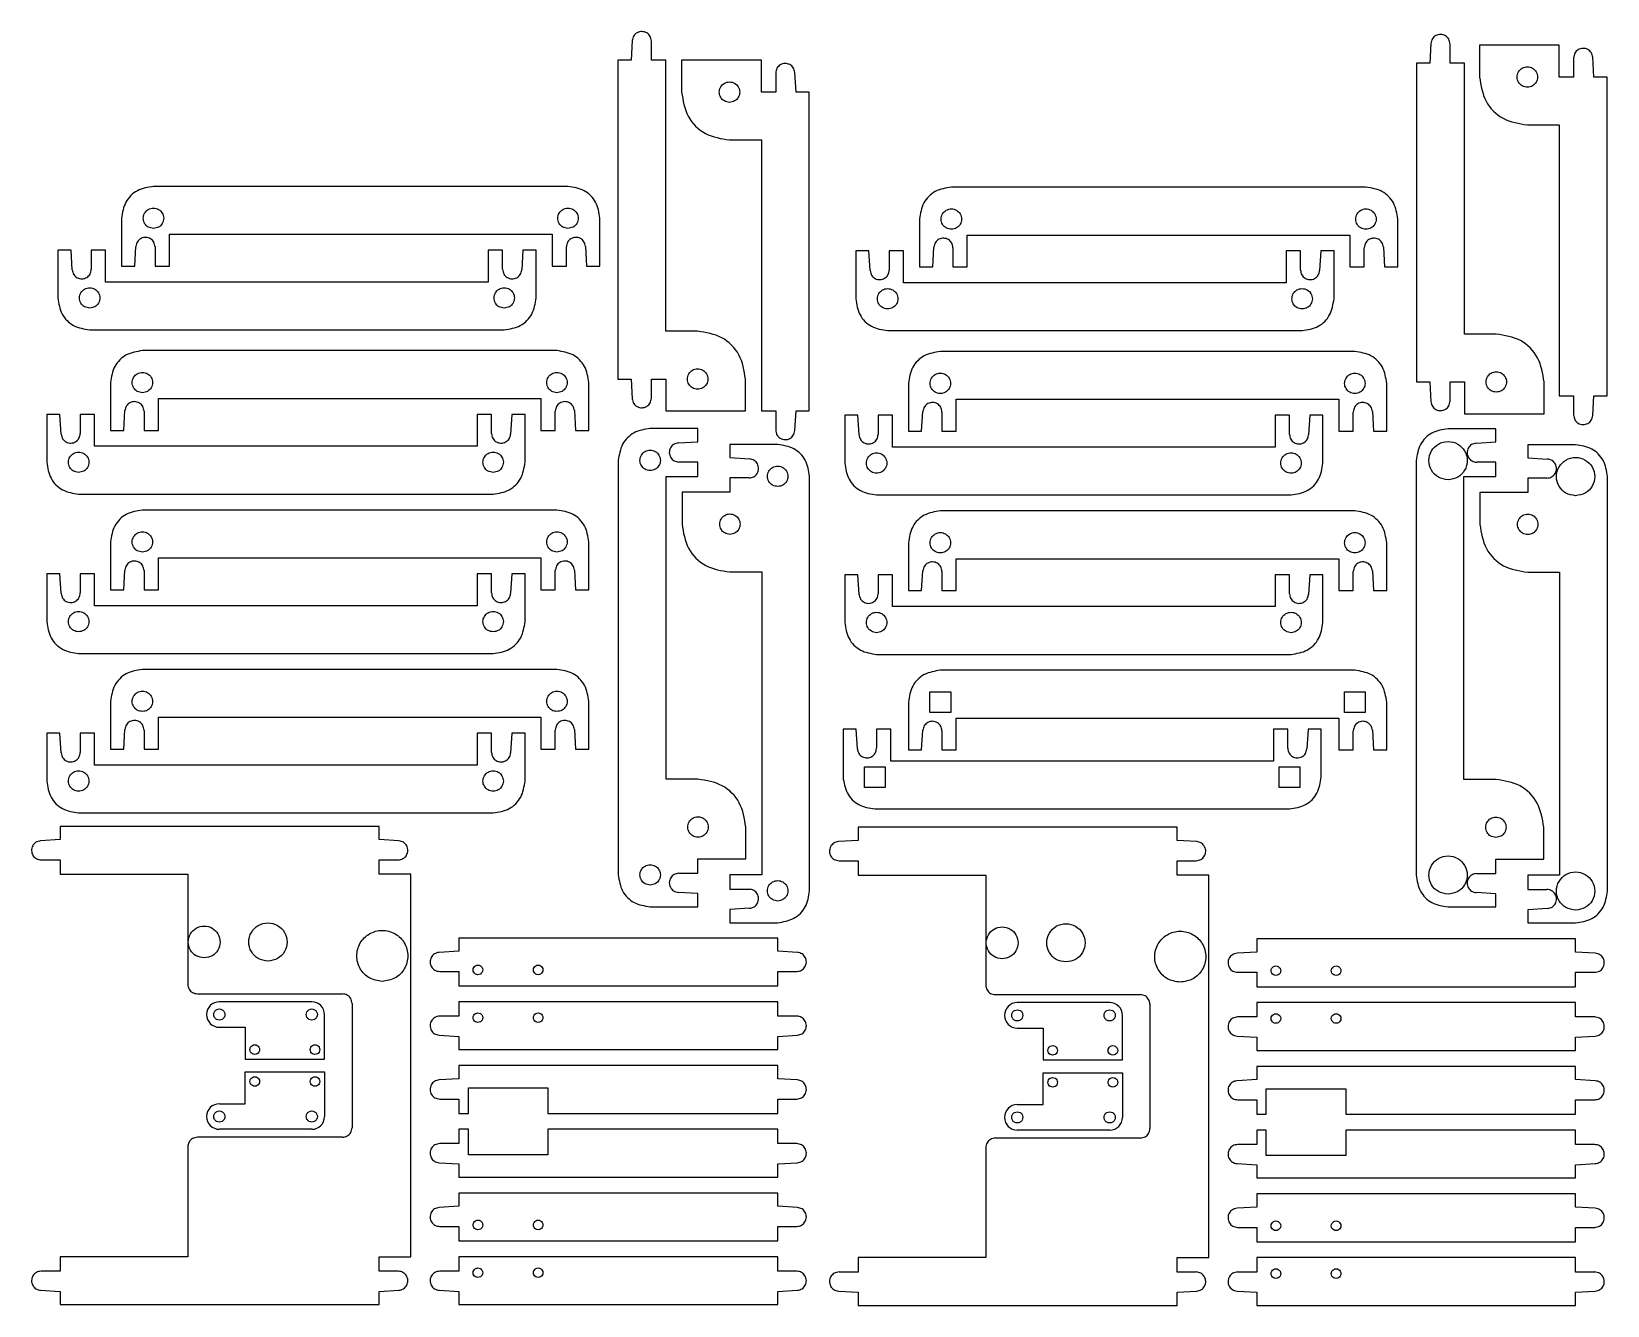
# Model space of a CAD drawing. Extents: x 12 to 506, y 8 to 408.
import ezdxf

# ---------------------------------------------------------------- set-up
doc = ezdxf.new("R2010")
doc.units = 0
doc.layers.get('0').update_dxf_attribs({"linetype": 'CONTINUOUS'})
doc.layers.add('Layer_1', color=7, linetype='CONTINUOUS')

msp = doc.modelspace()

# ---------------------------------------------------------------- linework, layer by layer
at = {"linetype": 'ByBlock'}
for centre, start, end in [((70.81, 99.19), 90.014, 269.986), ((99.83, 99.19), 359.986, 90.014), ((321.23, 98.93), 90.014, 269.986), ((350.25, 98.93), 359.986, 90.014), ((70.81, 67.17), 90.014, 269.986), ((321.23, 66.91), 90.014, 269.986), ((99.83, 67.17), 269.986, 359.986), ((350.25, 66.91), 269.986, 359.986)]:
    msp.add_arc(centre, 4, start, end, dxfattribs=at)
at = {"layer": 'Layer_1', "color": 7}
for p, q in [((200.4, 404.89), (200.03, 398.71)), ((206.4, 398.71), (206.4, 404.71)), ((451.04, 403.99), (450.67, 397.8)), ((457.04, 397.8), (457.04, 403.81)), ((491.34, 403.45), (466.32, 403.45)), ((466.32, 403.45), (466.32, 393.45)), ((491.34, 393.45), (491.34, 403.45)), ((200.03, 398.71), (195.89, 398.71)), ((195.89, 398.71), (195.89, 298.64)), ((210.9, 398.71), (206.4, 398.71)), ((210.9, 313.66), (210.9, 398.71)), ((240.92, 398.71), (215.9, 398.71)), ((215.9, 398.71), (215.9, 388.7)), ((240.92, 388.7), (240.92, 398.71)), ((450.67, 397.8), (446.53, 397.8)), ((446.53, 397.8), (446.53, 297.74)), ((461.54, 397.8), (457.04, 397.8)), ((461.54, 312.75), (461.54, 397.8)), ((495.84, 399.45), (495.84, 393.45)), ((502.21, 393.45), (501.84, 399.63)), ((245.42, 394.71), (245.42, 388.7)), ((251.79, 388.7), (251.42, 394.89)), ((495.84, 393.45), (491.34, 393.45)), ((506.35, 393.45), (502.21, 393.45)), ((506.35, 293.38), (506.35, 393.45)), ((245.42, 388.7), (240.92, 388.7)), ((255.93, 388.7), (251.79, 388.7)), ((255.93, 288.64), (255.93, 388.7)), ((481.33, 378.44), (491.34, 378.44)), ((491.34, 378.44), (491.34, 293.38)), ((230.91, 373.69), (240.92, 373.69)), ((240.92, 373.69), (240.92, 288.64)), ((180.23, 359.13), (50.14, 359.13)), ((430.64, 358.87), (300.56, 358.87)), ((40.13, 349.12), (40.13, 334.11)), ((190.23, 334.11), (190.23, 349.12)), ((290.55, 348.86), (290.55, 333.85)), ((440.65, 333.85), (440.65, 348.86)), ((55.14, 334.11), (55.14, 344.12)), ((55.14, 344.12), (175.22, 344.12)), ((175.22, 344.12), (175.22, 334.11)), ((305.56, 333.85), (305.56, 343.86)), ((305.56, 343.86), (425.64, 343.86)), ((425.64, 343.86), (425.64, 333.85)), ((24.26, 339.12), (20.12, 339.12)), ((20.12, 339.12), (20.12, 324.11)), ((24.63, 332.93), (24.26, 339.12)), ((35.13, 339.12), (30.63, 339.12)), ((30.63, 339.12), (30.63, 333.11)), ((35.13, 329.11), (35.13, 339.12)), ((44.27, 334.11), (44.64, 340.29)), ((50.64, 340.12), (50.64, 334.11)), ((159.71, 339.12), (155.21, 339.12)), ((155.21, 339.12), (155.21, 329.11)), ((159.71, 333.11), (159.71, 339.12)), ((166.08, 339.12), (165.71, 332.93)), ((170.22, 339.12), (166.08, 339.12)), ((170.22, 324.11), (170.22, 339.12)), ((179.73, 334.11), (179.73, 340.12)), ((185.72, 340.29), (186.09, 334.11)), ((274.68, 338.85), (270.54, 338.85)), ((270.54, 338.85), (270.54, 323.84)), ((275.05, 332.67), (274.68, 338.85)), ((285.55, 338.85), (281.04, 338.85)), ((281.04, 338.85), (281.04, 332.85)), ((285.55, 328.85), (285.55, 338.85)), ((294.69, 333.85), (295.06, 340.03)), ((301.06, 339.85), (301.06, 333.85)), ((410.13, 338.85), (405.63, 338.85)), ((405.63, 338.85), (405.63, 328.85)), ((410.13, 332.85), (410.13, 338.85)), ((416.5, 338.85), (416.13, 332.67)), ((420.64, 338.85), (416.5, 338.85)), ((420.64, 323.84), (420.64, 338.85)), ((430.14, 333.85), (430.14, 339.85)), ((436.14, 340.03), (436.51, 333.85)), ((40.13, 334.11), (44.27, 334.11)), ((50.64, 334.11), (55.14, 334.11)), ((175.22, 334.11), (179.73, 334.11)), ((186.09, 334.11), (190.23, 334.11)), ((290.55, 333.85), (294.69, 333.85)), ((301.06, 333.85), (305.56, 333.85)), ((425.64, 333.85), (430.14, 333.85)), ((436.51, 333.85), (440.65, 333.85)), ((155.21, 329.11), (35.13, 329.11)), ((405.63, 328.85), (285.55, 328.85)), ((30.13, 314.1), (160.21, 314.1)), ((220.91, 313.66), (210.9, 313.66)), ((280.54, 313.84), (410.63, 313.84)), ((471.55, 312.75), (461.54, 312.75)), ((176.75, 307.56), (46.67, 307.56)), ((427.17, 307.3), (297.09, 307.3)), ((36.66, 297.56), (36.66, 282.55)), ((186.76, 282.55), (186.76, 297.56)), ((195.89, 298.64), (200.03, 298.64)), ((200.03, 298.64), (200.4, 292.46)), ((206.4, 292.64), (206.4, 298.64)), ((206.4, 298.64), (210.9, 298.64)), ((210.9, 298.64), (210.9, 288.64)), ((235.92, 288.64), (235.92, 298.64)), ((287.08, 297.29), (287.08, 282.28)), ((437.18, 282.28), (437.18, 297.29)), ((446.53, 297.74), (450.67, 297.74)), ((450.67, 297.74), (451.04, 291.55)), ((457.04, 291.73), (457.04, 297.74)), ((457.04, 297.74), (461.54, 297.74)), ((461.54, 297.74), (461.54, 287.73)), ((486.56, 287.73), (486.56, 297.74)), ((51.67, 282.55), (51.67, 292.55)), ((51.67, 292.55), (171.75, 292.55)), ((171.75, 292.55), (171.75, 282.55)), ((302.09, 282.28), (302.09, 292.29)), ((302.09, 292.29), (422.17, 292.29)), ((422.17, 292.29), (422.17, 282.28)), ((491.34, 293.38), (495.84, 293.38)), ((495.84, 293.38), (495.84, 287.38)), ((501.84, 287.2), (502.21, 293.38)), ((502.21, 293.38), (506.35, 293.38)), ((20.79, 287.55), (16.65, 287.55)), ((16.65, 287.55), (16.65, 272.54)), ((21.16, 281.37), (20.79, 287.55)), ((31.66, 287.55), (27.16, 287.55)), ((27.16, 287.55), (27.16, 281.55)), ((31.66, 277.54), (31.66, 287.55)), ((40.8, 282.55), (41.17, 288.73)), ((47.17, 288.55), (47.17, 282.55)), ((156.24, 287.55), (151.74, 287.55)), ((151.74, 287.55), (151.74, 277.54)), ((156.24, 281.55), (156.24, 287.55)), ((162.61, 287.55), (162.24, 281.37)), ((166.75, 287.55), (162.61, 287.55)), ((166.75, 272.54), (166.75, 287.55)), ((176.25, 282.55), (176.25, 288.55)), ((182.25, 288.73), (182.62, 282.55)), ((210.9, 288.64), (235.92, 288.64)), ((240.92, 288.64), (245.42, 288.64)), ((245.42, 288.64), (245.42, 282.63)), ((251.42, 282.46), (251.79, 288.64)), ((251.79, 288.64), (255.93, 288.64)), ((271.21, 287.29), (267.07, 287.29)), ((267.07, 287.29), (267.07, 272.28)), ((271.58, 281.1), (271.21, 287.29)), ((282.08, 287.29), (277.57, 287.29)), ((277.57, 287.29), (277.57, 281.28)), ((282.08, 277.28), (282.08, 287.29)), ((291.22, 282.28), (291.59, 288.47)), ((297.59, 288.29), (297.59, 282.28)), ((406.66, 287.29), (402.16, 287.29)), ((402.16, 287.29), (402.16, 277.28)), ((406.66, 281.28), (406.66, 287.29)), ((413.03, 287.29), (412.66, 281.1)), ((417.17, 287.29), (413.03, 287.29)), ((417.17, 272.28), (417.17, 287.29)), ((426.67, 282.28), (426.67, 288.29)), ((432.67, 288.47), (433.04, 282.28)), ((461.54, 287.73), (486.56, 287.73)), ((36.66, 282.55), (40.8, 282.55)), ((47.17, 282.55), (51.67, 282.55)), ((171.75, 282.55), (176.25, 282.55)), ((182.62, 282.55), (186.76, 282.55)), ((221.03, 283.12), (206.02, 283.12)), ((221.03, 278.98), (221.03, 283.12)), ((287.08, 282.28), (291.22, 282.28)), ((297.59, 282.28), (302.09, 282.28)), ((422.17, 282.28), (426.67, 282.28)), ((433.04, 282.28), (437.18, 282.28)), ((471.44, 283.05), (456.43, 283.05)), ((471.44, 278.91), (471.44, 283.05)), ((151.74, 277.54), (31.66, 277.54)), ((214.85, 278.61), (221.03, 278.98)), ((246.05, 278.12), (231.04, 278.12)), ((231.04, 278.12), (231.04, 273.98)), ((402.16, 277.28), (282.08, 277.28)), ((465.26, 278.54), (471.44, 278.91)), ((496.45, 278.05), (481.44, 278.05)), ((481.44, 278.05), (481.44, 273.91)), ((196.01, 273.11), (196.01, 143.03)), ((221.03, 272.61), (215.03, 272.61)), ((221.03, 268.11), (221.03, 272.61)), ((231.04, 273.98), (237.22, 273.61)), ((446.42, 273.04), (446.42, 142.96)), ((471.44, 272.54), (465.43, 272.54)), ((471.44, 268.04), (471.44, 272.54)), ((481.44, 273.91), (487.63, 273.54)), ((211.02, 173.05), (211.02, 268.11)), ((211.02, 268.11), (221.03, 268.11)), ((237.04, 267.61), (231.04, 267.61)), ((231.04, 267.61), (231.04, 263.11)), ((256.05, 138.02), (256.05, 268.11)), ((461.43, 172.98), (461.43, 268.04)), ((461.43, 268.04), (471.44, 268.04)), ((487.45, 267.54), (481.44, 267.54)), ((481.44, 267.54), (481.44, 263.04)), ((506.46, 137.95), (506.46, 268.04)), ((26.66, 262.53), (156.74, 262.53)), ((231.04, 263.11), (216.03, 263.11)), ((216.03, 263.11), (216.03, 253.1)), ((277.07, 262.27), (407.16, 262.27)), ((481.44, 263.04), (466.43, 263.04)), ((466.43, 263.04), (466.43, 253.03)), ((176.75, 257.53), (46.67, 257.53)), ((427.17, 257.27), (297.09, 257.27)), ((36.66, 247.52), (36.66, 232.51)), ((186.76, 232.51), (186.76, 247.52)), ((51.67, 232.51), (51.67, 242.52)), ((51.67, 242.52), (171.75, 242.52)), ((171.75, 242.52), (171.75, 232.51)), ((287.08, 247.26), (287.08, 232.25)), ((437.18, 232.25), (437.18, 247.26)), ((20.79, 237.51), (16.65, 237.51)), ((16.65, 237.51), (16.65, 222.51)), ((21.16, 231.33), (20.79, 237.51)), ((31.66, 237.51), (27.16, 237.51)), ((27.16, 237.51), (27.16, 231.51)), ((31.66, 227.51), (31.66, 237.51)), ((40.8, 232.51), (41.17, 238.7)), ((47.17, 238.52), (47.17, 232.51)), ((156.24, 237.51), (151.74, 237.51)), ((151.74, 237.51), (151.74, 227.51)), ((156.24, 231.51), (156.24, 237.51)), ((162.61, 237.51), (162.24, 231.33)), ((166.75, 237.51), (162.61, 237.51)), ((166.75, 222.51), (166.75, 237.51)), ((176.25, 232.51), (176.25, 238.52)), ((182.25, 238.7), (182.62, 232.51)), ((231.04, 238.09), (241.04, 238.09)), ((241.04, 238.09), (241.04, 143.03)), ((291.22, 232.25), (291.59, 238.43)), ((297.59, 238.25), (297.59, 232.25)), ((302.09, 232.25), (302.09, 242.26)), ((302.09, 242.26), (422.17, 242.26)), ((422.17, 242.26), (422.17, 232.25)), ((426.67, 232.25), (426.67, 238.25)), ((432.67, 238.43), (433.04, 232.25)), ((481.44, 238.02), (491.45, 238.02)), ((491.45, 238.02), (491.45, 142.96)), ((36.66, 232.51), (40.8, 232.51)), ((47.17, 232.51), (51.67, 232.51)), ((171.75, 232.51), (176.25, 232.51)), ((182.62, 232.51), (186.76, 232.51)), ((271.21, 237.25), (267.07, 237.25)), ((267.07, 237.25), (267.07, 222.24)), ((271.58, 231.07), (271.21, 237.25)), ((282.08, 237.25), (277.57, 237.25)), ((277.57, 237.25), (277.57, 231.25)), ((282.08, 227.25), (282.08, 237.25)), ((406.66, 237.25), (402.16, 237.25)), ((402.16, 237.25), (402.16, 227.25)), ((406.66, 231.25), (406.66, 237.25)), ((413.03, 237.25), (412.66, 231.07)), ((417.17, 237.25), (413.03, 237.25)), ((417.17, 222.24), (417.17, 237.25)), ((287.08, 232.25), (291.22, 232.25)), ((297.59, 232.25), (302.09, 232.25)), ((422.17, 232.25), (426.67, 232.25)), ((433.04, 232.25), (437.18, 232.25)), ((151.74, 227.51), (31.66, 227.51)), ((402.16, 227.25), (282.08, 227.25)), ((26.66, 212.5), (156.74, 212.5)), ((277.07, 212.24), (407.16, 212.24)), ((176.75, 207.5), (46.67, 207.5)), ((427.17, 207.24), (297.08, 207.24)), ((293.84, 193.99), (293.84, 200.47)), ((293.84, 200.47), (300.33, 200.47)), ((300.33, 200.47), (300.33, 193.99)), ((423.93, 193.99), (423.93, 200.47)), ((423.93, 200.47), (430.41, 200.47)), ((430.41, 200.47), (430.41, 193.99)), ((36.66, 197.49), (36.66, 182.48)), ((186.76, 182.48), (186.76, 197.49)), ((287.08, 197.23), (287.08, 182.22)), ((300.33, 193.99), (293.84, 193.99)), ((430.41, 193.99), (423.93, 193.99)), ((437.18, 182.22), (437.18, 197.23)), ((40.8, 182.48), (41.17, 188.66)), ((47.17, 188.48), (47.17, 182.48)), ((51.67, 182.48), (51.67, 192.49)), ((51.67, 192.49), (171.75, 192.49)), ((171.75, 192.49), (171.75, 182.48)), ((176.25, 182.48), (176.25, 188.48)), ((182.25, 188.66), (182.62, 182.48)), ((270.68, 188.75), (266.54, 188.75)), ((266.54, 188.75), (266.54, 173.74)), ((271.05, 182.57), (270.68, 188.75)), ((281.55, 188.75), (277.04, 188.75)), ((277.04, 188.75), (277.04, 182.75)), ((281.55, 178.74), (281.55, 188.75)), ((291.22, 182.22), (291.59, 188.4)), ((297.58, 188.22), (297.58, 182.22)), ((302.09, 182.22), (302.09, 192.23)), ((302.09, 192.23), (422.17, 192.23)), ((406.13, 188.75), (401.63, 188.75)), ((401.63, 188.75), (401.63, 178.74)), ((406.13, 182.75), (406.13, 188.75)), ((412.5, 188.75), (412.13, 182.57)), ((416.64, 188.75), (412.5, 188.75)), ((416.64, 173.74), (416.64, 188.75)), ((422.17, 192.23), (422.17, 182.22)), ((426.67, 182.22), (426.67, 188.22)), ((432.67, 188.4), (433.04, 182.22)), ((20.79, 187.48), (16.65, 187.48)), ((16.65, 187.48), (16.65, 172.47)), ((21.16, 181.3), (20.79, 187.48)), ((31.66, 187.48), (27.16, 187.48)), ((27.16, 187.48), (27.16, 181.48)), ((31.66, 177.48), (31.66, 187.48)), ((156.24, 187.48), (151.74, 187.48)), ((151.74, 187.48), (151.74, 177.48)), ((156.24, 181.48), (156.24, 187.48)), ((162.61, 187.48), (162.24, 181.3)), ((166.75, 187.48), (162.61, 187.48)), ((166.75, 172.47), (166.75, 187.48)), ((36.66, 182.48), (40.8, 182.48)), ((47.17, 182.48), (51.67, 182.48)), ((171.75, 182.48), (176.25, 182.48)), ((182.62, 182.48), (186.76, 182.48)), ((401.63, 178.74), (281.55, 178.74)), ((287.08, 182.22), (291.22, 182.22)), ((297.58, 182.22), (302.09, 182.22)), ((422.17, 182.22), (426.67, 182.22)), ((433.04, 182.22), (437.18, 182.22)), ((151.74, 177.48), (31.66, 177.48)), ((273.3, 170.5), (273.3, 176.98)), ((273.3, 176.98), (279.79, 176.98)), ((279.79, 176.98), (279.79, 170.5)), ((403.39, 176.98), (409.87, 176.98)), ((403.39, 170.5), (403.39, 176.98)), ((409.87, 176.98), (409.87, 170.5)), ((221.03, 173.05), (211.02, 173.05)), ((279.79, 170.5), (273.3, 170.5)), ((409.87, 170.5), (403.39, 170.5)), ((471.44, 172.98), (461.43, 172.98)), ((276.54, 163.73), (406.63, 163.73)), ((26.66, 162.47), (156.74, 162.47)), ((20.89, 154.09), (14.7, 153.72)), ((120.95, 158.23), (20.89, 158.23)), ((20.89, 158.23), (20.89, 154.09)), ((120.95, 154.09), (120.95, 158.23)), ((127.13, 153.72), (120.95, 154.09)), ((236.04, 148.03), (236.04, 158.04)), ((271.3, 153.83), (265.12, 153.46)), ((371.37, 157.97), (271.3, 157.97)), ((271.3, 157.97), (271.3, 153.83)), ((371.37, 153.83), (371.37, 157.97)), ((377.55, 153.46), (371.37, 153.83)), ((486.45, 147.96), (486.45, 157.97)), ((14.88, 147.72), (20.89, 147.72)), ((20.89, 147.72), (20.89, 143.22)), ((120.95, 143.22), (120.95, 147.72)), ((120.95, 147.72), (126.96, 147.72)), ((215.03, 143.53), (221.03, 143.53)), ((221.03, 143.53), (221.03, 148.03)), ((221.03, 148.03), (236.04, 148.03)), ((265.3, 147.46), (271.3, 147.46)), ((271.3, 147.46), (271.3, 142.96)), ((371.37, 142.96), (371.37, 147.46)), ((371.37, 147.46), (377.37, 147.46)), ((465.43, 143.46), (471.44, 143.46)), ((471.44, 143.46), (471.44, 147.96)), ((471.44, 147.96), (486.45, 147.96)), ((20.89, 143.22), (60.91, 143.22)), ((60.91, 143.22), (60.91, 108.7)), ((130.96, 143.22), (120.95, 143.22)), ((130.96, 23.14), (130.96, 143.22)), ((241.04, 143.03), (231.04, 143.03)), ((231.04, 143.03), (231.04, 138.52)), ((231.04, 138.52), (237.04, 138.52)), ((271.3, 142.96), (311.33, 142.96)), ((311.33, 142.96), (311.33, 108.43)), ((381.38, 142.96), (371.37, 142.96)), ((381.38, 22.88), (381.38, 142.96)), ((491.45, 142.96), (481.44, 142.96)), ((481.44, 142.96), (481.44, 138.45)), ((221.03, 137.16), (214.85, 137.53)), ((221.03, 133.02), (221.03, 137.16)), ((471.44, 137.09), (465.26, 137.46)), ((471.44, 132.95), (471.44, 137.09)), ((481.44, 138.45), (487.45, 138.45)), ((206.02, 133.02), (221.03, 133.02)), ((237.22, 132.53), (231.04, 132.16)), ((231.04, 132.16), (231.04, 128.02)), ((456.43, 132.95), (471.44, 132.95)), ((487.63, 132.45), (481.44, 132.09)), ((481.44, 132.09), (481.44, 127.95)), ((231.04, 128.02), (246.05, 128.02)), ((481.44, 127.95), (496.45, 127.95)), ((145.97, 119.07), (139.79, 118.7)), ((246.04, 123.21), (145.97, 123.21)), ((145.97, 123.21), (145.97, 119.07)), ((246.04, 119.07), (246.04, 123.21)), ((252.22, 118.7), (246.04, 119.07)), ((396.39, 118.8), (390.21, 118.44)), ((496.45, 122.94), (396.39, 122.94)), ((396.39, 122.94), (396.39, 118.8)), ((496.45, 118.8), (496.45, 122.94)), ((502.64, 118.44), (496.45, 118.8)), ((139.97, 112.7), (145.97, 112.7)), ((145.97, 112.7), (145.97, 108.19)), ((246.04, 108.19), (246.04, 112.7)), ((246.04, 112.7), (252.04, 112.7)), ((390.38, 112.44), (396.39, 112.44)), ((396.39, 112.44), (396.39, 107.93)), ((496.45, 107.93), (496.45, 112.44)), ((496.45, 112.44), (502.46, 112.44)), ((63.91, 105.69), (109.44, 105.69)), ((145.97, 108.19), (246.04, 108.19)), ((314.33, 105.43), (359.86, 105.43)), ((396.39, 107.93), (496.45, 107.93)), ((99.83, 103.19), (70.81, 103.19)), ((103.83, 85.18), (103.83, 99.19)), ((112.45, 102.69), (112.45, 63.67)), ((246.04, 103.19), (145.97, 103.19)), ((145.97, 103.19), (145.97, 98.69)), ((246.04, 98.69), (246.04, 103.19)), ((350.25, 102.93), (321.23, 102.93)), ((354.25, 84.92), (354.25, 98.93)), ((362.87, 102.43), (362.87, 63.4)), ((496.45, 102.93), (396.39, 102.93)), ((396.39, 102.93), (396.39, 98.43)), ((496.45, 98.43), (496.45, 102.93)), ((70.81, 95.19), (78.92, 95.19)), ((78.92, 95.19), (78.92, 85.18)), ((145.97, 98.69), (139.97, 98.69)), ((252.04, 98.69), (246.04, 98.69)), ((321.23, 94.92), (329.34, 94.92)), ((329.34, 94.92), (329.34, 84.92)), ((396.39, 98.43), (390.38, 98.43)), ((502.46, 98.43), (496.45, 98.43)), ((139.79, 92.69), (145.97, 92.32)), ((145.97, 92.32), (145.97, 88.18)), ((246.04, 92.32), (252.22, 92.69)), ((246.04, 88.18), (246.04, 92.32)), ((390.21, 92.43), (396.39, 92.06)), ((396.39, 92.06), (396.39, 87.92)), ((496.45, 92.06), (502.64, 92.43)), ((496.45, 87.92), (496.45, 92.06)), ((78.92, 85.18), (103.83, 85.18)), ((145.97, 88.18), (246.04, 88.18)), ((329.34, 84.92), (354.25, 84.92)), ((396.39, 87.92), (496.45, 87.92)), ((78.92, 71.17), (78.92, 81.18)), ((78.92, 81.18), (103.83, 81.18)), ((103.83, 81.18), (103.83, 67.17)), ((246.04, 83.18), (145.97, 83.18)), ((145.97, 83.18), (145.97, 79.04)), ((246.04, 79.04), (246.04, 83.18)), ((329.34, 70.91), (329.34, 80.92)), ((329.34, 80.92), (354.25, 80.92)), ((354.25, 80.92), (354.25, 66.91)), ((496.45, 82.92), (396.39, 82.92)), ((396.39, 82.92), (396.39, 78.78)), ((496.45, 78.78), (496.45, 82.92)), ((145.97, 79.04), (139.79, 78.67)), ((148.97, 68.17), (148.97, 76.17)), ((148.97, 76.17), (173.88, 76.17)), ((173.88, 76.17), (173.88, 68.17)), ((252.22, 78.67), (246.04, 79.04)), ((396.39, 78.78), (390.21, 78.41)), ((399.39, 67.91), (399.39, 75.91)), ((399.39, 75.91), (424.3, 75.91)), ((424.3, 75.91), (424.3, 67.91)), ((502.64, 78.41), (496.45, 78.78)), ((70.81, 71.17), (78.92, 71.17)), ((139.97, 72.67), (145.97, 72.67)), ((145.97, 72.67), (145.97, 68.17)), ((246.04, 68.17), (246.04, 72.67)), ((246.04, 72.67), (252.04, 72.67)), ((321.23, 70.91), (329.34, 70.91)), ((390.38, 72.41), (396.39, 72.41)), ((396.39, 72.41), (396.39, 67.91)), ((496.45, 67.91), (496.45, 72.41)), ((496.45, 72.41), (502.46, 72.41)), ((145.97, 68.17), (148.97, 68.17)), ((173.88, 68.17), (246.04, 68.17)), ((396.39, 67.91), (399.39, 67.91)), ((424.3, 67.91), (496.45, 67.91)), ((109.44, 60.66), (63.91, 60.66)), ((99.83, 63.17), (70.81, 63.17)), ((148.97, 63.17), (145.97, 63.17)), ((145.97, 63.17), (145.97, 58.66)), ((148.97, 55.16), (148.97, 63.17)), ((246.04, 63.17), (173.88, 63.17)), ((173.88, 63.17), (173.88, 55.16)), ((246.04, 58.66), (246.04, 63.17)), ((359.86, 60.4), (314.33, 60.4)), ((350.25, 62.9), (321.23, 62.9)), ((399.39, 62.9), (396.39, 62.9)), ((396.39, 62.9), (396.39, 58.4)), ((399.39, 54.9), (399.39, 62.9)), ((496.45, 62.9), (424.3, 62.9)), ((424.3, 62.9), (424.3, 54.9)), ((496.45, 58.4), (496.45, 62.9)), ((60.91, 57.66), (60.91, 23.14)), ((145.97, 58.66), (139.97, 58.66)), ((173.88, 55.16), (148.97, 55.16)), ((252.04, 58.66), (246.04, 58.66)), ((311.33, 57.4), (311.33, 22.88)), ((396.39, 58.4), (390.38, 58.4)), ((424.3, 54.9), (399.39, 54.9)), ((502.46, 58.4), (496.45, 58.4)), ((139.79, 52.66), (145.97, 52.3)), ((145.97, 52.3), (145.97, 48.16)), ((246.04, 52.3), (252.22, 52.66)), ((246.04, 48.16), (246.04, 52.3)), ((390.21, 52.4), (396.39, 52.03)), ((396.39, 52.03), (396.39, 47.89)), ((496.45, 52.03), (502.64, 52.4)), ((496.45, 47.89), (496.45, 52.03)), ((145.97, 48.16), (246.04, 48.16)), ((396.39, 47.89), (496.45, 47.89)), ((246.04, 43.15), (145.97, 43.15)), ((145.97, 43.15), (145.97, 39.01)), ((246.04, 39.01), (246.04, 43.15)), ((496.45, 42.89), (396.39, 42.89)), ((396.39, 42.89), (396.39, 38.75)), ((496.45, 38.75), (496.45, 42.89)), ((145.97, 39.01), (139.79, 38.64)), ((252.22, 38.64), (246.04, 39.01)), ((396.39, 38.75), (390.21, 38.38)), ((502.64, 38.38), (496.45, 38.75)), ((139.97, 32.65), (145.97, 32.65)), ((145.97, 32.65), (145.97, 28.14)), ((246.04, 28.14), (246.04, 32.65)), ((246.04, 32.65), (252.04, 32.65)), ((390.38, 32.38), (396.39, 32.38)), ((396.39, 32.38), (396.39, 27.88)), ((496.45, 27.88), (496.45, 32.38)), ((496.45, 32.38), (502.46, 32.38)), ((145.97, 28.14), (246.04, 28.14)), ((396.39, 27.88), (496.45, 27.88)), ((60.91, 23.14), (20.89, 23.14)), ((20.89, 23.14), (20.89, 18.64)), ((120.95, 18.64), (120.95, 23.14)), ((120.95, 23.14), (130.96, 23.14)), ((246.04, 23.14), (145.97, 23.14)), ((145.97, 23.14), (145.97, 18.64)), ((246.04, 18.64), (246.04, 23.14)), ((311.33, 22.88), (271.3, 22.88)), ((271.3, 22.88), (271.3, 18.37)), ((371.37, 18.37), (371.37, 22.88)), ((371.37, 22.88), (381.38, 22.88)), ((496.45, 22.88), (396.39, 22.88)), ((396.39, 22.88), (396.39, 18.37)), ((496.45, 18.37), (496.45, 22.88)), ((20.89, 18.64), (14.88, 18.64)), ((126.96, 18.64), (120.95, 18.64)), ((145.97, 18.64), (139.97, 18.64)), ((252.04, 18.64), (246.04, 18.64)), ((271.3, 18.37), (265.3, 18.37)), ((377.37, 18.37), (371.37, 18.37)), ((396.39, 18.37), (390.38, 18.37)), ((502.46, 18.37), (496.45, 18.37)), ((14.7, 12.64), (20.89, 12.27)), ((20.89, 12.27), (20.89, 8.13)), ((120.95, 12.27), (127.13, 12.64)), ((120.95, 8.13), (120.95, 12.27)), ((139.79, 12.64), (145.97, 12.27)), ((145.97, 12.27), (145.97, 8.13)), ((246.04, 12.27), (252.22, 12.64)), ((246.04, 8.13), (246.04, 12.27)), ((265.12, 12.37), (271.3, 12.01)), ((271.3, 12.01), (271.3, 7.87)), ((371.37, 12.01), (377.55, 12.37)), ((371.37, 7.87), (371.37, 12.01)), ((390.21, 12.37), (396.39, 12.01)), ((396.39, 12.01), (396.39, 7.87)), ((496.45, 12.01), (502.64, 12.37)), ((496.45, 7.87), (496.45, 12.01)), ((20.89, 8.13), (120.95, 8.13)), ((145.97, 8.13), (246.04, 8.13)), ((271.3, 7.87), (371.37, 7.87)), ((396.39, 7.87), (496.45, 7.87))]:
    msp.add_line(p, q, dxfattribs=at)
for points, knots in [([(206.4, 404.72), (206.32, 405.24), (206.16, 406.26), (205.01, 407.4), (203.49, 407.86), (201.94, 407.49), (200.73, 406.42), (200.51, 405.41), (200.4, 404.89)], [0, 0, 0, 0, 1.540551, 3.03687, 4.57742, 6.117971, 7.61429, 9.154841, 9.154841, 9.154841, 9.154841]), ([(457.04, 403.81), (456.96, 404.33), (456.81, 405.35), (455.65, 406.49), (454.13, 406.95), (452.59, 406.58), (451.37, 405.51), (451.15, 404.5), (451.04, 403.99)], [0, 0, 0, 0, 1.540551, 3.036869, 4.57742, 6.117971, 7.614289, 9.15484, 9.15484, 9.15484, 9.15484]), ([(501.84, 399.63), (501.73, 400.14), (501.52, 401.16), (500.3, 402.23), (498.75, 402.59), (497.23, 402.14), (496.08, 400.99), (495.92, 399.97), (495.84, 399.45)], [0, 0, 0, 0, 1.540551, 3.03687, 4.577421, 6.117972, 7.61429, 9.154841, 9.154841, 9.154841, 9.154841]), ([(251.42, 394.89), (251.31, 395.4), (251.1, 396.41), (249.88, 397.48), (248.33, 397.85), (246.81, 397.39), (245.66, 396.25), (245.5, 395.23), (245.42, 394.71)], [0, 0, 0, 0, 1.540551, 3.03687, 4.577421, 6.117972, 7.61429, 9.154841, 9.154841, 9.154841, 9.154841]), ([(481.33, 390.24), (481.9, 390.33), (483.01, 390.51), (484.24, 391.78), (484.69, 393.44), (484.24, 395.12), (483.01, 396.35), (481.33, 396.8), (479.66, 396.35), (478.43, 395.12), (477.98, 393.44), (478.43, 391.78), (479.66, 390.51), (480.77, 390.33), (481.33, 390.24)], [0, 0, 0, 0, 1.674335, 3.29901, 4.973345, 6.64768, 8.272355, 9.94669, 11.621025, 13.245699, 14.920035, 16.59437, 18.219045, 19.89338, 19.89338, 19.89338, 19.89338]), ([(230.91, 385.5), (231.48, 385.59), (232.59, 385.76), (233.82, 387.04), (234.27, 388.7), (233.82, 390.38), (232.59, 391.61), (230.91, 392.06), (229.24, 391.61), (228.01, 390.38), (227.56, 388.7), (228.01, 387.04), (229.24, 385.76), (230.35, 385.59), (230.91, 385.5)], [0, 0, 0, 0, 1.674335, 3.299009, 4.973344, 6.64768, 8.272354, 9.946689, 11.621024, 13.2457, 14.920035, 16.59437, 18.219044, 19.89338, 19.89338, 19.89338, 19.89338]), ([(466.32, 393.45), (466.74, 390.82), (467.55, 385.63), (473.52, 379.66), (478.7, 378.85), (481.33, 378.44)], [0, 0, 0, 0, 7.848478, 15.464172, 23.31265, 23.31265, 23.31265, 23.31265]), ([(215.9, 388.71), (216.32, 386.08), (217.13, 380.89), (223.1, 374.92), (228.28, 374.11), (230.91, 373.69)], [0, 0, 0, 0, 7.848478, 15.464171, 23.312649, 23.312649, 23.312649, 23.312649]), ([(50.14, 359.13), (48.39, 358.86), (44.93, 358.31), (40.95, 354.33), (40.41, 350.88), (40.13, 349.12)], [0, 0, 0, 0, 5.232488, 10.309784, 15.542272, 15.542272, 15.542272, 15.542272]), ([(190.23, 349.12), (189.96, 350.88), (189.42, 354.33), (185.44, 358.31), (181.98, 358.86), (180.23, 359.13)], [0, 0, 0, 0, 5.232488, 10.309783, 15.542272, 15.542272, 15.542272, 15.542272]), ([(300.56, 358.87), (298.81, 358.59), (295.35, 358.05), (291.37, 354.07), (290.83, 350.61), (290.55, 348.86)], [0, 0, 0, 0, 5.232488, 10.309783, 15.542272, 15.542272, 15.542272, 15.542272]), ([(440.65, 348.86), (440.38, 350.61), (439.83, 354.07), (435.85, 358.05), (432.4, 358.59), (430.64, 358.87)], [0, 0, 0, 0, 5.232489, 10.309783, 15.542272, 15.542272, 15.542272, 15.542272]), ([(50.14, 345.92), (50.71, 346.01), (51.82, 346.18), (53.04, 347.46), (53.5, 349.12), (53.04, 350.8), (51.82, 352.02), (50.14, 352.48), (48.46, 352.02), (47.24, 350.8), (46.79, 349.12), (47.24, 347.46), (48.46, 346.18), (49.58, 346.01), (50.14, 345.92)], [0, 0, 0, 0, 1.674335, 3.29901, 4.973345, 6.64768, 8.272355, 9.94669, 11.621025, 13.245699, 14.920035, 16.59437, 18.219045, 19.89338, 19.89338, 19.89338, 19.89338]), ([(180.23, 345.92), (180.79, 346.01), (181.9, 346.18), (183.13, 347.46), (183.58, 349.12), (183.13, 350.8), (181.9, 352.02), (180.23, 352.48), (178.55, 352.02), (177.33, 350.8), (176.87, 349.12), (177.33, 347.46), (178.55, 346.18), (179.66, 346.01), (180.23, 345.92)], [0, 0, 0, 0, 1.674335, 3.29901, 4.973345, 6.64768, 8.272355, 9.94669, 11.621025, 13.245699, 14.920035, 16.59437, 18.219045, 19.89338, 19.89338, 19.89338, 19.89338]), ([(300.56, 345.66), (301.12, 345.75), (302.24, 345.92), (303.46, 347.19), (303.91, 348.86), (303.46, 350.54), (302.24, 351.76), (300.56, 352.21), (298.88, 351.76), (297.66, 350.54), (297.2, 348.86), (297.66, 347.19), (298.88, 345.92), (299.99, 345.75), (300.56, 345.66)], [0, 0, 0, 0, 1.674335, 3.29901, 4.973345, 6.64768, 8.272355, 9.94669, 11.621025, 13.2457, 14.920035, 16.59437, 18.219044, 19.89338, 19.89338, 19.89338, 19.89338]), ([(430.64, 345.66), (431.21, 345.75), (432.32, 345.92), (433.55, 347.19), (434, 348.86), (433.55, 350.54), (432.32, 351.76), (430.64, 352.21), (428.97, 351.76), (427.74, 350.54), (427.29, 348.86), (427.74, 347.19), (428.97, 345.92), (430.08, 345.75), (430.64, 345.66)], [0, 0, 0, 0, 1.674335, 3.29901, 4.973345, 6.64768, 8.272355, 9.94669, 11.621025, 13.2457, 14.920035, 16.59437, 18.219044, 19.89338, 19.89338, 19.89338, 19.89338]), ([(50.64, 340.12), (50.56, 340.64), (50.41, 341.66), (49.25, 342.8), (47.73, 343.26), (46.19, 342.89), (44.97, 341.82), (44.75, 340.81), (44.64, 340.3)], [0, 0, 0, 0, 1.540546, 3.036859, 4.577404, 6.117949, 7.614262, 9.154807, 9.154807, 9.154807, 9.154807]), ([(185.73, 340.3), (185.62, 340.81), (185.4, 341.82), (184.18, 342.89), (182.64, 343.26), (181.11, 342.8), (179.96, 341.66), (179.8, 340.64), (179.73, 340.12)], [0, 0, 0, 0, 1.540566, 3.036887, 4.577438, 6.117993, 7.614312, 9.154865, 9.154865, 9.154865, 9.154865]), ([(301.06, 339.85), (300.98, 340.37), (300.82, 341.4), (299.67, 342.54), (298.15, 342.99), (296.61, 342.63), (295.39, 341.56), (295.17, 340.55), (295.06, 340.03)], [0, 0, 0, 0, 1.540545, 3.036859, 4.577403, 6.117948, 7.614262, 9.154807, 9.154807, 9.154807, 9.154807]), ([(436.14, 340.03), (436.03, 340.55), (435.82, 341.56), (434.6, 342.63), (433.05, 342.99), (431.53, 342.54), (430.38, 341.4), (430.22, 340.37), (430.14, 339.85)], [0, 0, 0, 0, 1.540558, 3.03688, 4.577434, 6.117981, 7.614303, 9.154857, 9.154857, 9.154857, 9.154857]), ([(24.63, 332.93), (24.74, 332.42), (24.96, 331.41), (26.17, 330.34), (27.72, 329.97), (29.24, 330.43), (30.39, 331.57), (30.55, 332.59), (30.63, 333.11)], [0, 0, 0, 0, 1.540551, 3.03687, 4.577421, 6.117971, 7.61429, 9.154841, 9.154841, 9.154841, 9.154841]), ([(159.71, 333.11), (159.79, 332.59), (159.95, 331.57), (161.1, 330.43), (162.62, 329.97), (164.17, 330.34), (165.39, 331.41), (165.6, 332.42), (165.71, 332.93)], [0, 0, 0, 0, 1.540545, 3.036858, 4.577403, 6.117949, 7.614262, 9.154807, 9.154807, 9.154807, 9.154807]), ([(275.05, 332.67), (275.16, 332.16), (275.37, 331.14), (276.59, 330.07), (278.14, 329.71), (279.66, 330.16), (280.81, 331.31), (280.97, 332.33), (281.05, 332.85)], [0, 0, 0, 0, 1.540551, 3.03687, 4.577421, 6.117972, 7.61429, 9.154841, 9.154841, 9.154841, 9.154841]), ([(410.13, 332.85), (410.21, 332.33), (410.37, 331.31), (411.52, 330.16), (413.04, 329.71), (414.59, 330.07), (415.8, 331.14), (416.02, 332.16), (416.13, 332.67)], [0, 0, 0, 0, 1.540546, 3.036859, 4.577403, 6.117949, 7.614262, 9.154807, 9.154807, 9.154807, 9.154807]), ([(30.13, 320.9), (30.69, 320.99), (31.8, 321.17), (33.03, 322.44), (33.48, 324.1), (33.03, 325.78), (31.8, 327.01), (30.13, 327.46), (28.45, 327.01), (27.23, 325.78), (26.77, 324.1), (27.23, 322.44), (28.45, 321.17), (29.56, 320.99), (30.13, 320.9)], [0, 0, 0, 0, 1.674335, 3.29901, 4.973345, 6.64768, 8.272354, 9.946689, 11.621025, 13.245699, 14.920034, 16.594369, 18.219045, 19.89338, 19.89338, 19.89338, 19.89338]), ([(160.21, 320.9), (160.78, 320.99), (161.89, 321.17), (163.12, 322.44), (163.57, 324.1), (163.12, 325.78), (161.89, 327.01), (160.21, 327.46), (158.54, 327.01), (157.31, 325.78), (156.86, 324.1), (157.31, 322.44), (158.54, 321.17), (159.65, 320.99), (160.21, 320.9)], [0, 0, 0, 0, 1.674335, 3.29901, 4.973345, 6.64768, 8.272354, 9.946689, 11.621025, 13.245699, 14.920035, 16.59437, 18.219045, 19.89338, 19.89338, 19.89338, 19.89338]), ([(280.55, 320.64), (281.11, 320.73), (282.22, 320.9), (283.45, 322.18), (283.9, 323.84), (283.45, 325.52), (282.22, 326.74), (280.55, 327.2), (278.87, 326.74), (277.64, 325.52), (277.19, 323.84), (277.64, 322.18), (278.87, 320.9), (279.98, 320.73), (280.55, 320.64)], [0, 0, 0, 0, 1.674335, 3.299009, 4.973344, 6.64768, 8.272354, 9.946689, 11.621024, 13.2457, 14.920035, 16.59437, 18.219044, 19.89338, 19.89338, 19.89338, 19.89338]), ([(410.63, 320.64), (411.2, 320.73), (412.31, 320.9), (413.53, 322.18), (413.99, 323.84), (413.53, 325.52), (412.31, 326.74), (410.63, 327.2), (408.96, 326.74), (407.73, 325.52), (407.28, 323.84), (407.73, 322.18), (408.96, 320.9), (410.07, 320.73), (410.63, 320.64)], [0, 0, 0, 0, 1.674335, 3.299009, 4.973344, 6.64768, 8.272354, 9.946689, 11.621024, 13.2457, 14.920035, 16.59437, 18.219044, 19.89338, 19.89338, 19.89338, 19.89338]), ([(20.12, 324.11), (20.4, 322.35), (20.94, 318.9), (24.92, 314.92), (28.37, 314.37), (30.13, 314.1)], [0, 0, 0, 0, 5.232489, 10.309783, 15.542272, 15.542272, 15.542272, 15.542272]), ([(160.21, 314.1), (161.97, 314.37), (165.42, 314.92), (169.4, 318.9), (169.95, 322.35), (170.22, 324.11)], [0, 0, 0, 0, 5.232488, 10.309783, 15.542272, 15.542272, 15.542272, 15.542272]), ([(270.54, 323.84), (270.81, 322.09), (271.36, 318.63), (275.34, 314.65), (278.79, 314.11), (280.55, 313.84)], [0, 0, 0, 0, 5.232489, 10.309783, 15.542272, 15.542272, 15.542272, 15.542272]), ([(410.63, 313.84), (412.39, 314.11), (415.84, 314.65), (419.82, 318.63), (420.36, 322.09), (420.64, 323.84)], [0, 0, 0, 0, 5.232488, 10.309783, 15.542272, 15.542272, 15.542272, 15.542272]), ([(235.92, 298.65), (235.51, 301.28), (234.69, 306.46), (228.72, 312.43), (223.54, 313.24), (220.91, 313.66)], [0, 0, 0, 0, 7.848478, 15.464172, 23.312649, 23.312649, 23.312649, 23.312649]), ([(486.56, 297.74), (486.15, 300.37), (485.33, 305.55), (479.36, 311.52), (474.18, 312.34), (471.55, 312.75)], [0, 0, 0, 0, 7.848478, 15.464172, 23.312649, 23.312649, 23.312649, 23.312649]), ([(46.67, 307.56), (44.92, 307.29), (41.46, 306.75), (37.48, 302.77), (36.94, 299.31), (36.66, 297.56)], [0, 0, 0, 0, 5.232489, 10.309784, 15.542272, 15.542272, 15.542272, 15.542272]), ([(186.76, 297.56), (186.49, 299.31), (185.95, 302.77), (181.96, 306.75), (178.51, 307.29), (176.76, 307.56)], [0, 0, 0, 0, 5.232488, 10.309783, 15.542272, 15.542272, 15.542272, 15.542272]), ([(297.09, 307.3), (295.33, 307.03), (291.88, 306.48), (287.9, 302.5), (287.36, 299.05), (287.08, 297.29)], [0, 0, 0, 0, 5.232489, 10.309784, 15.542273, 15.542273, 15.542273, 15.542273]), ([(437.18, 297.29), (436.91, 299.05), (436.37, 302.5), (432.38, 306.48), (428.93, 307.03), (427.18, 307.3)], [0, 0, 0, 0, 5.232489, 10.309784, 15.542273, 15.542273, 15.542273, 15.542273]), ([(220.91, 295.44), (221.47, 295.53), (222.58, 295.7), (223.81, 296.98), (224.26, 298.64), (223.81, 300.32), (222.58, 301.55), (220.91, 302), (219.23, 301.55), (218.01, 300.32), (217.55, 298.64), (218.01, 296.98), (219.23, 295.7), (220.34, 295.53), (220.91, 295.44)], [0, 0, 0, 0, 1.674335, 3.29901, 4.973345, 6.64768, 8.272355, 9.94669, 11.621025, 13.2457, 14.920035, 16.59437, 18.219046, 19.893381, 19.893381, 19.893381, 19.893381]), ([(46.67, 294.35), (47.23, 294.44), (48.35, 294.62), (49.57, 295.89), (50.02, 297.55), (49.57, 299.23), (48.35, 300.46), (46.67, 300.91), (44.99, 300.46), (43.77, 299.23), (43.31, 297.55), (43.77, 295.89), (44.99, 294.62), (46.11, 294.44), (46.67, 294.35)], [0, 0, 0, 0, 1.674335, 3.29901, 4.973345, 6.64768, 8.272354, 9.946689, 11.621025, 13.245699, 14.920034, 16.594369, 18.219045, 19.89338, 19.89338, 19.89338, 19.89338]), ([(176.76, 294.35), (177.32, 294.44), (178.43, 294.62), (179.66, 295.89), (180.11, 297.55), (179.66, 299.23), (178.43, 300.46), (176.76, 300.91), (175.08, 300.46), (173.85, 299.23), (173.4, 297.55), (173.85, 295.89), (175.08, 294.62), (176.19, 294.44), (176.76, 294.35)], [0, 0, 0, 0, 1.674335, 3.29901, 4.973345, 6.64768, 8.272355, 9.94669, 11.621025, 13.245699, 14.920035, 16.59437, 18.219045, 19.89338, 19.89338, 19.89338, 19.89338]), ([(297.09, 294.09), (297.65, 294.18), (298.76, 294.35), (299.99, 295.63), (300.44, 297.29), (299.99, 298.97), (298.76, 300.2), (297.09, 300.65), (295.41, 300.2), (294.19, 298.97), (293.73, 297.29), (294.19, 295.63), (295.41, 294.35), (296.52, 294.18), (297.09, 294.09)], [0, 0, 0, 0, 1.674335, 3.299009, 4.973344, 6.64768, 8.272354, 9.946689, 11.621024, 13.2457, 14.920035, 16.59437, 18.219044, 19.89338, 19.89338, 19.89338, 19.89338]), ([(427.18, 294.09), (427.74, 294.18), (428.85, 294.35), (430.08, 295.63), (430.53, 297.29), (430.08, 298.97), (428.85, 300.2), (427.18, 300.65), (425.5, 300.2), (424.27, 298.97), (423.82, 297.29), (424.27, 295.63), (425.5, 294.35), (426.61, 294.18), (427.18, 294.09)], [0, 0, 0, 0, 1.674335, 3.29901, 4.973345, 6.64768, 8.272355, 9.94669, 11.621025, 13.245701, 14.920036, 16.594371, 18.219045, 19.893381, 19.893381, 19.893381, 19.893381]), ([(471.55, 294.54), (472.11, 294.62), (473.23, 294.8), (474.45, 296.07), (474.91, 297.74), (474.45, 299.42), (473.23, 300.64), (471.55, 301.09), (469.87, 300.64), (468.65, 299.42), (468.2, 297.74), (468.65, 296.07), (469.87, 294.8), (470.99, 294.62), (471.55, 294.54)], [0, 0, 0, 0, 1.674335, 3.29901, 4.973345, 6.64768, 8.272354, 9.946689, 11.621025, 13.245699, 14.920034, 16.594369, 18.219045, 19.89338, 19.89338, 19.89338, 19.89338]), ([(200.4, 292.46), (200.51, 291.95), (200.73, 290.94), (201.94, 289.87), (203.49, 289.5), (205.01, 289.96), (206.16, 291.1), (206.32, 292.12), (206.4, 292.64)], [0, 0, 0, 0, 1.540551, 3.03687, 4.577421, 6.117971, 7.61429, 9.154841, 9.154841, 9.154841, 9.154841]), ([(47.17, 288.55), (47.09, 289.07), (46.94, 290.09), (45.78, 291.24), (44.26, 291.69), (42.72, 291.33), (41.5, 290.26), (41.28, 289.24), (41.17, 288.73)], [0, 0, 0, 0, 1.540546, 3.036858, 4.577404, 6.117949, 7.614262, 9.154807, 9.154807, 9.154807, 9.154807]), ([(182.26, 288.73), (182.14, 289.24), (181.93, 290.26), (180.71, 291.33), (179.16, 291.69), (177.64, 291.24), (176.49, 290.09), (176.33, 289.07), (176.25, 288.55)], [0, 0, 0, 0, 1.540566, 3.036888, 4.577439, 6.117994, 7.614313, 9.154866, 9.154866, 9.154866, 9.154866]), ([(297.59, 288.29), (297.51, 288.81), (297.35, 289.83), (296.2, 290.97), (294.68, 291.43), (293.13, 291.06), (291.92, 289.99), (291.7, 288.98), (291.59, 288.47)], [0, 0, 0, 0, 1.540545, 3.036858, 4.577403, 6.117949, 7.614262, 9.154807, 9.154807, 9.154807, 9.154807]), ([(432.67, 288.47), (432.56, 288.98), (432.35, 289.99), (431.13, 291.06), (429.58, 291.43), (428.06, 290.97), (426.91, 289.83), (426.75, 288.81), (426.67, 288.29)], [0, 0, 0, 0, 1.540559, 3.03688, 4.577434, 6.117981, 7.614303, 9.154858, 9.154858, 9.154858, 9.154858]), ([(451.04, 291.56), (451.15, 291.04), (451.37, 290.03), (452.59, 288.96), (454.13, 288.6), (455.65, 289.05), (456.81, 290.19), (456.96, 291.22), (457.04, 291.73)], [0, 0, 0, 0, 1.540551, 3.03687, 4.577421, 6.117971, 7.61429, 9.154841, 9.154841, 9.154841, 9.154841]), ([(495.84, 287.38), (495.92, 286.86), (496.08, 285.83), (497.23, 284.69), (498.75, 284.24), (500.3, 284.6), (501.52, 285.67), (501.73, 286.68), (501.84, 287.2)], [0, 0, 0, 0, 1.54055, 3.036869, 4.57742, 6.117971, 7.61429, 9.15484, 9.15484, 9.15484, 9.15484]), ([(206.02, 283.12), (204.27, 282.85), (200.81, 282.3), (196.83, 278.32), (196.29, 274.87), (196.01, 273.12)], [0, 0, 0, 0, 5.232488, 10.309783, 15.542272, 15.542272, 15.542272, 15.542272]), ([(245.42, 282.63), (245.5, 282.12), (245.66, 281.09), (246.81, 279.95), (248.33, 279.5), (249.88, 279.86), (251.1, 280.93), (251.31, 281.94), (251.42, 282.46)], [0, 0, 0, 0, 1.540551, 3.03687, 4.57742, 6.117971, 7.61429, 9.154841, 9.154841, 9.154841, 9.154841]), ([(456.43, 283.05), (454.68, 282.78), (451.22, 282.23), (447.24, 278.25), (446.7, 274.8), (446.42, 273.04)], [0, 0, 0, 0, 5.232488, 10.309783, 15.542272, 15.542272, 15.542272, 15.542272]), ([(21.16, 281.37), (21.27, 280.85), (21.48, 279.84), (22.7, 278.77), (24.25, 278.41), (25.77, 278.86), (26.92, 280), (27.08, 281.03), (27.16, 281.55)], [0, 0, 0, 0, 1.540551, 3.03687, 4.577421, 6.117971, 7.61429, 9.154841, 9.154841, 9.154841, 9.154841]), ([(156.24, 281.55), (156.32, 281.03), (156.48, 280), (157.63, 278.86), (159.15, 278.41), (160.7, 278.77), (161.91, 279.84), (162.13, 280.85), (162.24, 281.37)], [0, 0, 0, 0, 1.540545, 3.036858, 4.577403, 6.117948, 7.614261, 9.154807, 9.154807, 9.154807, 9.154807]), ([(214.85, 278.61), (214.33, 278.5), (213.32, 278.29), (212.25, 277.07), (211.89, 275.52), (212.34, 274), (213.48, 272.85), (214.51, 272.69), (215.03, 272.61)], [0, 0, 0, 0, 1.540551, 3.03687, 4.577421, 6.117972, 7.61429, 9.154841, 9.154841, 9.154841, 9.154841]), ([(256.05, 268.11), (255.78, 269.87), (255.24, 273.32), (251.26, 277.3), (247.8, 277.84), (246.05, 278.12)], [0, 0, 0, 0, 5.232489, 10.309784, 15.542272, 15.542272, 15.542272, 15.542272]), ([(271.58, 281.11), (271.69, 280.59), (271.9, 279.58), (273.12, 278.51), (274.67, 278.15), (276.19, 278.6), (277.34, 279.74), (277.5, 280.77), (277.58, 281.28)], [0, 0, 0, 0, 1.540551, 3.03687, 4.577421, 6.117971, 7.61429, 9.15484, 9.15484, 9.15484, 9.15484]), ([(406.66, 281.28), (406.74, 280.77), (406.9, 279.74), (408.05, 278.6), (409.57, 278.15), (411.11, 278.51), (412.33, 279.58), (412.55, 280.59), (412.66, 281.11)], [0, 0, 0, 0, 1.540546, 3.036858, 4.577404, 6.117949, 7.614262, 9.154807, 9.154807, 9.154807, 9.154807]), ([(456.43, 267.04), (457.49, 267.2), (459.57, 267.53), (461.87, 269.92), (462.72, 273.04), (461.87, 276.19), (459.57, 278.48), (456.43, 279.34), (453.28, 278.48), (450.99, 276.19), (450.14, 273.04), (450.99, 269.92), (453.28, 267.53), (455.37, 267.2), (456.43, 267.04)], [0, 0, 0, 0, 3.139698, 6.186273, 9.325971, 12.465669, 15.512244, 18.651942, 21.791639, 24.838214, 27.977913, 31.11761, 34.164185, 37.303882, 37.303882, 37.303882, 37.303882]), ([(465.26, 278.54), (464.74, 278.43), (463.73, 278.22), (462.66, 277), (462.3, 275.45), (462.75, 273.93), (463.89, 272.78), (464.92, 272.62), (465.43, 272.54)], [0, 0, 0, 0, 1.540551, 3.03687, 4.577421, 6.117971, 7.61429, 9.154841, 9.154841, 9.154841, 9.154841]), ([(506.46, 268.04), (506.19, 269.79), (505.64, 273.25), (501.66, 277.23), (498.21, 277.77), (496.45, 278.05)], [0, 0, 0, 0, 5.232489, 10.309784, 15.542272, 15.542272, 15.542272, 15.542272]), ([(16.65, 272.54), (16.92, 270.79), (17.47, 267.33), (21.45, 263.35), (24.9, 262.81), (26.66, 262.53)], [0, 0, 0, 0, 5.232489, 10.309784, 15.542273, 15.542273, 15.542273, 15.542273]), ([(26.66, 269.34), (27.22, 269.43), (28.33, 269.6), (29.56, 270.87), (30.01, 272.54), (29.56, 274.22), (28.33, 275.44), (26.66, 275.9), (24.98, 275.44), (23.76, 274.22), (23.3, 272.54), (23.76, 270.87), (24.98, 269.6), (26.09, 269.43), (26.66, 269.34)], [0, 0, 0, 0, 1.674335, 3.29901, 4.973345, 6.64768, 8.272355, 9.94669, 11.621025, 13.245699, 14.920035, 16.59437, 18.219045, 19.89338, 19.89338, 19.89338, 19.89338]), ([(156.74, 269.34), (157.31, 269.43), (158.42, 269.6), (159.64, 270.87), (160.1, 272.54), (159.64, 274.22), (158.42, 275.44), (156.74, 275.9), (155.07, 275.44), (153.84, 274.22), (153.39, 272.54), (153.84, 270.87), (155.07, 269.6), (156.18, 269.43), (156.74, 269.34)], [0, 0, 0, 0, 1.674335, 3.29901, 4.973345, 6.64768, 8.272354, 9.946689, 11.621025, 13.245699, 14.920034, 16.594369, 18.219045, 19.89338, 19.89338, 19.89338, 19.89338]), ([(156.74, 262.53), (158.5, 262.81), (161.95, 263.35), (165.93, 267.33), (166.48, 270.79), (166.75, 272.54)], [0, 0, 0, 0, 5.232489, 10.309784, 15.542273, 15.542273, 15.542273, 15.542273]), ([(206.02, 269.91), (206.59, 270), (207.7, 270.17), (208.92, 271.45), (209.38, 273.11), (208.92, 274.79), (207.7, 276.02), (206.02, 276.47), (204.34, 276.02), (203.12, 274.79), (202.67, 273.11), (203.12, 271.45), (204.34, 270.17), (205.46, 270), (206.02, 269.91)], [0, 0, 0, 0, 1.674335, 3.29901, 4.973345, 6.64768, 8.272355, 9.94669, 11.621025, 13.2457, 14.920035, 16.59437, 18.219044, 19.89338, 19.89338, 19.89338, 19.89338]), ([(237.04, 267.61), (237.56, 267.69), (238.58, 267.85), (239.73, 269), (240.18, 270.52), (239.82, 272.07), (238.75, 273.28), (237.73, 273.5), (237.22, 273.61)], [0, 0, 0, 0, 1.540546, 3.036858, 4.577404, 6.117948, 7.614262, 9.154807, 9.154807, 9.154807, 9.154807]), ([(267.07, 272.28), (267.34, 270.52), (267.88, 267.07), (271.87, 263.09), (275.32, 262.55), (277.07, 262.27)], [0, 0, 0, 0, 5.232488, 10.309783, 15.542272, 15.542272, 15.542272, 15.542272]), ([(277.07, 269.08), (277.64, 269.16), (278.75, 269.34), (279.98, 270.61), (280.43, 272.28), (279.98, 273.96), (278.75, 275.18), (277.07, 275.63), (275.4, 275.18), (274.17, 273.96), (273.72, 272.28), (274.17, 270.61), (275.4, 269.34), (276.51, 269.16), (277.07, 269.08)], [0, 0, 0, 0, 1.674335, 3.29901, 4.973345, 6.64768, 8.272355, 9.94669, 11.621025, 13.2457, 14.920035, 16.59437, 18.219044, 19.89338, 19.89338, 19.89338, 19.89338]), ([(407.16, 269.08), (407.73, 269.16), (408.84, 269.34), (410.06, 270.61), (410.52, 272.28), (410.06, 273.96), (408.84, 275.18), (407.16, 275.63), (405.48, 275.18), (404.26, 273.96), (403.81, 272.28), (404.26, 270.61), (405.48, 269.34), (406.6, 269.16), (407.16, 269.08)], [0, 0, 0, 0, 1.674335, 3.29901, 4.973345, 6.64768, 8.272355, 9.94669, 11.621025, 13.245701, 14.920036, 16.594371, 18.219045, 19.893381, 19.893381, 19.893381, 19.893381]), ([(407.16, 262.27), (408.91, 262.55), (412.37, 263.09), (416.35, 267.07), (416.89, 270.52), (417.17, 272.28)], [0, 0, 0, 0, 5.232489, 10.309784, 15.542272, 15.542272, 15.542272, 15.542272]), ([(487.45, 267.54), (487.97, 267.62), (488.99, 267.78), (490.13, 268.93), (490.59, 270.45), (490.22, 271.99), (489.15, 273.21), (488.14, 273.43), (487.63, 273.54)], [0, 0, 0, 0, 1.540546, 3.036858, 4.577404, 6.117948, 7.614262, 9.154807, 9.154807, 9.154807, 9.154807]), ([(496.45, 262.04), (497.51, 262.2), (499.6, 262.53), (501.9, 264.92), (502.75, 268.04), (501.9, 271.19), (499.6, 273.48), (496.45, 274.33), (493.31, 273.48), (491.01, 271.19), (490.16, 268.04), (491.01, 264.92), (493.31, 262.53), (495.4, 262.2), (496.45, 262.04)], [0, 0, 0, 0, 3.139697, 6.186272, 9.32597, 12.465667, 15.512243, 18.65194, 21.791638, 24.838213, 27.97791, 31.117609, 34.164184, 37.303882, 37.303882, 37.303882, 37.303882]), ([(246.05, 264.91), (246.61, 265), (247.72, 265.17), (248.95, 266.45), (249.4, 268.11), (248.95, 269.79), (247.72, 271.01), (246.05, 271.47), (244.37, 271.01), (243.15, 269.79), (242.69, 268.11), (243.15, 266.45), (244.37, 265.17), (245.48, 265), (246.05, 264.91)], [0, 0, 0, 0, 1.674335, 3.29901, 4.973345, 6.64768, 8.272354, 9.946689, 11.621025, 13.245699, 14.920034, 16.594369, 18.219045, 19.89338, 19.89338, 19.89338, 19.89338]), ([(46.67, 257.53), (44.92, 257.26), (41.46, 256.71), (37.48, 252.73), (36.94, 249.28), (36.66, 247.52)], [0, 0, 0, 0, 5.232489, 10.309784, 15.542272, 15.542272, 15.542272, 15.542272]), ([(186.76, 247.52), (186.49, 249.28), (185.95, 252.73), (181.96, 256.71), (178.51, 257.26), (176.76, 257.53)], [0, 0, 0, 0, 5.232488, 10.309783, 15.542272, 15.542272, 15.542272, 15.542272]), ([(297.09, 257.27), (295.33, 256.99), (291.88, 256.45), (287.9, 252.47), (287.36, 249.01), (287.08, 247.26)], [0, 0, 0, 0, 5.232489, 10.309783, 15.542272, 15.542272, 15.542272, 15.542272]), ([(437.18, 247.26), (436.91, 249.01), (436.37, 252.47), (432.38, 256.45), (428.93, 256.99), (427.18, 257.27)], [0, 0, 0, 0, 5.232489, 10.309783, 15.542272, 15.542272, 15.542272, 15.542272]), ([(216.03, 253.1), (216.44, 250.47), (217.25, 245.29), (223.22, 239.32), (228.41, 238.5), (231.04, 238.09)], [0, 0, 0, 0, 7.848478, 15.464172, 23.31265, 23.31265, 23.31265, 23.31265]), ([(231.04, 249.9), (231.6, 249.99), (232.71, 250.16), (233.94, 251.44), (234.39, 253.1), (233.94, 254.78), (232.71, 256), (231.04, 256.46), (229.36, 256), (228.14, 254.78), (227.68, 253.1), (228.14, 251.44), (229.36, 250.16), (230.47, 249.99), (231.04, 249.9)], [0, 0, 0, 0, 1.674335, 3.29901, 4.973345, 6.64768, 8.272355, 9.94669, 11.621025, 13.245699, 14.920035, 16.59437, 18.219045, 19.89338, 19.89338, 19.89338, 19.89338]), ([(466.43, 253.03), (466.85, 250.4), (467.66, 245.22), (473.63, 239.25), (478.81, 238.43), (481.45, 238.02)], [0, 0, 0, 0, 7.848478, 15.464171, 23.312649, 23.312649, 23.312649, 23.312649]), ([(481.45, 249.83), (482.01, 249.92), (483.12, 250.09), (484.35, 251.37), (484.8, 253.03), (484.35, 254.71), (483.12, 255.93), (481.45, 256.39), (479.77, 255.93), (478.54, 254.71), (478.09, 253.03), (478.54, 251.37), (479.77, 250.09), (480.88, 249.92), (481.45, 249.83)], [0, 0, 0, 0, 1.674335, 3.29901, 4.973345, 6.64768, 8.272355, 9.94669, 11.621025, 13.245699, 14.920035, 16.59437, 18.219045, 19.89338, 19.89338, 19.89338, 19.89338]), ([(46.67, 244.32), (47.23, 244.41), (48.35, 244.58), (49.57, 245.86), (50.02, 247.52), (49.57, 249.2), (48.35, 250.43), (46.67, 250.88), (44.99, 250.43), (43.77, 249.2), (43.31, 247.52), (43.77, 245.86), (44.99, 244.58), (46.11, 244.41), (46.67, 244.32)], [0, 0, 0, 0, 1.674335, 3.29901, 4.973345, 6.64768, 8.272354, 9.946689, 11.621025, 13.245699, 14.920034, 16.594369, 18.219045, 19.89338, 19.89338, 19.89338, 19.89338]), ([(176.76, 244.32), (177.32, 244.41), (178.43, 244.58), (179.66, 245.86), (180.11, 247.52), (179.66, 249.2), (178.43, 250.43), (176.76, 250.88), (175.08, 250.43), (173.85, 249.2), (173.4, 247.52), (173.85, 245.86), (175.08, 244.58), (176.19, 244.41), (176.76, 244.32)], [0, 0, 0, 0, 1.674335, 3.29901, 4.973345, 6.64768, 8.272355, 9.94669, 11.621025, 13.245699, 14.920035, 16.59437, 18.219045, 19.89338, 19.89338, 19.89338, 19.89338]), ([(297.09, 244.06), (297.65, 244.15), (298.76, 244.32), (299.99, 245.59), (300.44, 247.26), (299.99, 248.94), (298.76, 250.16), (297.09, 250.62), (295.41, 250.16), (294.19, 248.94), (293.73, 247.26), (294.19, 245.59), (295.41, 244.32), (296.52, 244.15), (297.09, 244.06)], [0, 0, 0, 0, 1.674335, 3.29901, 4.973345, 6.64768, 8.272355, 9.94669, 11.621025, 13.2457, 14.920035, 16.59437, 18.219046, 19.893381, 19.893381, 19.893381, 19.893381]), ([(427.18, 244.06), (427.74, 244.15), (428.85, 244.32), (430.08, 245.59), (430.53, 247.26), (430.08, 248.94), (428.85, 250.16), (427.18, 250.62), (425.5, 250.16), (424.27, 248.94), (423.82, 247.26), (424.27, 245.59), (425.5, 244.32), (426.61, 244.15), (427.18, 244.06)], [0, 0, 0, 0, 1.674335, 3.29901, 4.973345, 6.64768, 8.272356, 9.946691, 11.621026, 13.245701, 14.920036, 16.594371, 18.219046, 19.893381, 19.893381, 19.893381, 19.893381]), ([(47.17, 238.52), (47.09, 239.04), (46.94, 240.06), (45.78, 241.2), (44.26, 241.66), (42.72, 241.29), (41.5, 240.22), (41.28, 239.21), (41.17, 238.69)], [0, 0, 0, 0, 1.540545, 3.036858, 4.577403, 6.117949, 7.614262, 9.154807, 9.154807, 9.154807, 9.154807]), ([(182.26, 238.69), (182.14, 239.21), (181.93, 240.22), (180.71, 241.29), (179.16, 241.66), (177.64, 241.2), (176.49, 240.06), (176.33, 239.04), (176.25, 238.52)], [0, 0, 0, 0, 1.540553, 3.036871, 4.577422, 6.117974, 7.614293, 9.154837, 9.154837, 9.154837, 9.154837]), ([(297.59, 238.25), (297.51, 238.77), (297.35, 239.8), (296.2, 240.94), (294.68, 241.39), (293.13, 241.03), (291.92, 239.96), (291.7, 238.95), (291.59, 238.43)], [0, 0, 0, 0, 1.540546, 3.036859, 4.577404, 6.11795, 7.614263, 9.154808, 9.154808, 9.154808, 9.154808]), ([(432.67, 238.43), (432.56, 238.95), (432.35, 239.96), (431.13, 241.03), (429.58, 241.39), (428.06, 240.94), (426.91, 239.8), (426.75, 238.77), (426.67, 238.25)], [0, 0, 0, 0, 1.540545, 3.036863, 4.577417, 6.117961, 7.614282, 9.154828, 9.154828, 9.154828, 9.154828]), ([(21.16, 231.33), (21.27, 230.82), (21.48, 229.81), (22.7, 228.74), (24.25, 228.37), (25.77, 228.83), (26.92, 229.97), (27.08, 230.99), (27.16, 231.51)], [0, 0, 0, 0, 1.540551, 3.03687, 4.577421, 6.117972, 7.614291, 9.154841, 9.154841, 9.154841, 9.154841]), ([(156.24, 231.51), (156.32, 230.99), (156.48, 229.97), (157.63, 228.83), (159.15, 228.37), (160.7, 228.74), (161.91, 229.81), (162.13, 230.82), (162.24, 231.33)], [0, 0, 0, 0, 1.540546, 3.036858, 4.577404, 6.117948, 7.614262, 9.154807, 9.154807, 9.154807, 9.154807]), ([(271.58, 231.07), (271.69, 230.56), (271.9, 229.55), (273.12, 228.47), (274.67, 228.11), (276.19, 228.57), (277.34, 229.71), (277.5, 230.73), (277.58, 231.25)], [0, 0, 0, 0, 1.54055, 3.036869, 4.57742, 6.117971, 7.614289, 9.15484, 9.15484, 9.15484, 9.15484]), ([(406.66, 231.25), (406.74, 230.73), (406.9, 229.71), (408.05, 228.57), (409.57, 228.11), (411.11, 228.47), (412.33, 229.55), (412.55, 230.56), (412.66, 231.07)], [0, 0, 0, 0, 1.540546, 3.036859, 4.577404, 6.11795, 7.614263, 9.154808, 9.154808, 9.154808, 9.154808]), ([(26.66, 219.3), (27.22, 219.39), (28.33, 219.57), (29.56, 220.84), (30.01, 222.5), (29.56, 224.18), (28.33, 225.41), (26.66, 225.86), (24.98, 225.41), (23.76, 224.18), (23.3, 222.5), (23.76, 220.84), (24.98, 219.57), (26.09, 219.39), (26.66, 219.3)], [0, 0, 0, 0, 1.674335, 3.29901, 4.973345, 6.64768, 8.272355, 9.94669, 11.621025, 13.2457, 14.920035, 16.59437, 18.219044, 19.89338, 19.89338, 19.89338, 19.89338]), ([(156.74, 219.3), (157.31, 219.39), (158.42, 219.57), (159.64, 220.84), (160.1, 222.5), (159.64, 224.18), (158.42, 225.41), (156.74, 225.86), (155.07, 225.41), (153.84, 224.18), (153.39, 222.5), (153.84, 220.84), (155.07, 219.57), (156.18, 219.39), (156.74, 219.3)], [0, 0, 0, 0, 1.674335, 3.299009, 4.973344, 6.64768, 8.272354, 9.946689, 11.621024, 13.2457, 14.920035, 16.59437, 18.219044, 19.89338, 19.89338, 19.89338, 19.89338]), ([(277.07, 219.04), (277.64, 219.13), (278.75, 219.3), (279.98, 220.58), (280.43, 222.24), (279.98, 223.92), (278.75, 225.15), (277.07, 225.6), (275.4, 225.15), (274.17, 223.92), (273.72, 222.24), (274.17, 220.58), (275.4, 219.3), (276.51, 219.13), (277.07, 219.04)], [0, 0, 0, 0, 1.674335, 3.29901, 4.973345, 6.64768, 8.272356, 9.946691, 11.621026, 13.2457, 14.920036, 16.594371, 18.219046, 19.893381, 19.893381, 19.893381, 19.893381]), ([(407.16, 219.04), (407.73, 219.13), (408.84, 219.3), (410.06, 220.58), (410.52, 222.24), (410.06, 223.92), (408.84, 225.15), (407.16, 225.6), (405.48, 225.15), (404.26, 223.92), (403.81, 222.24), (404.26, 220.58), (405.48, 219.3), (406.6, 219.13), (407.16, 219.04)], [0, 0, 0, 0, 1.674335, 3.29901, 4.973345, 6.64768, 8.272356, 9.946691, 11.621026, 13.245701, 14.920036, 16.594371, 18.219046, 19.893381, 19.893381, 19.893381, 19.893381]), ([(16.65, 222.51), (16.92, 220.75), (17.47, 217.3), (21.45, 213.32), (24.9, 212.77), (26.66, 212.5)], [0, 0, 0, 0, 5.232488, 10.309783, 15.542272, 15.542272, 15.542272, 15.542272]), ([(156.74, 212.5), (158.5, 212.77), (161.95, 213.32), (165.93, 217.3), (166.48, 220.75), (166.75, 222.51)], [0, 0, 0, 0, 5.232489, 10.309784, 15.542272, 15.542272, 15.542272, 15.542272]), ([(267.07, 222.24), (267.34, 220.49), (267.88, 217.04), (271.87, 213.05), (275.32, 212.51), (277.07, 212.24)], [0, 0, 0, 0, 5.232489, 10.309783, 15.542272, 15.542272, 15.542272, 15.542272]), ([(407.16, 212.24), (408.91, 212.51), (412.37, 213.05), (416.35, 217.04), (416.89, 220.49), (417.17, 222.24)], [0, 0, 0, 0, 5.232489, 10.309783, 15.542272, 15.542272, 15.542272, 15.542272]), ([(46.67, 207.5), (44.92, 207.22), (41.46, 206.68), (37.48, 202.7), (36.94, 199.24), (36.66, 197.49)], [0, 0, 0, 0, 5.232489, 10.309783, 15.542272, 15.542272, 15.542272, 15.542272]), ([(186.76, 197.49), (186.49, 199.24), (185.95, 202.7), (181.96, 206.68), (178.51, 207.22), (176.76, 207.5)], [0, 0, 0, 0, 5.232489, 10.309784, 15.542273, 15.542273, 15.542273, 15.542273]), ([(297.08, 207.24), (295.33, 206.96), (291.88, 206.42), (287.89, 202.44), (287.35, 198.99), (287.08, 197.23)], [0, 0, 0, 0, 5.232489, 10.309784, 15.542272, 15.542272, 15.542272, 15.542272]), ([(437.18, 197.23), (436.9, 198.99), (436.36, 202.44), (432.38, 206.42), (428.93, 206.96), (427.17, 207.24)], [0, 0, 0, 0, 5.232488, 10.309783, 15.542272, 15.542272, 15.542272, 15.542272]), ([(46.67, 194.29), (47.23, 194.38), (48.35, 194.55), (49.57, 195.82), (50.02, 197.49), (49.57, 199.17), (48.35, 200.39), (46.67, 200.85), (44.99, 200.39), (43.77, 199.17), (43.31, 197.49), (43.77, 195.82), (44.99, 194.55), (46.11, 194.38), (46.67, 194.29)], [0, 0, 0, 0, 1.674335, 3.299009, 4.973344, 6.64768, 8.272354, 9.946689, 11.621024, 13.2457, 14.920035, 16.59437, 18.219044, 19.89338, 19.89338, 19.89338, 19.89338]), ([(176.76, 194.29), (177.32, 194.38), (178.43, 194.55), (179.66, 195.82), (180.11, 197.49), (179.66, 199.17), (178.43, 200.39), (176.76, 200.85), (175.08, 200.39), (173.85, 199.17), (173.4, 197.49), (173.85, 195.82), (175.08, 194.55), (176.19, 194.38), (176.76, 194.29)], [0, 0, 0, 0, 1.674335, 3.29901, 4.973345, 6.64768, 8.272355, 9.94669, 11.621025, 13.2457, 14.920035, 16.59437, 18.219044, 19.89338, 19.89338, 19.89338, 19.89338]), ([(47.17, 188.48), (47.09, 189), (46.94, 190.03), (45.78, 191.17), (44.26, 191.62), (42.72, 191.26), (41.5, 190.19), (41.28, 189.18), (41.17, 188.66)], [0, 0, 0, 0, 1.540545, 3.036858, 4.577403, 6.117949, 7.614262, 9.154807, 9.154807, 9.154807, 9.154807]), ([(182.26, 188.66), (182.14, 189.18), (181.93, 190.19), (180.71, 191.26), (179.16, 191.62), (177.64, 191.17), (176.49, 190.03), (176.33, 189), (176.25, 188.48)], [0, 0, 0, 0, 1.540553, 3.036871, 4.577422, 6.117974, 7.614293, 9.154837, 9.154837, 9.154837, 9.154837]), ([(297.58, 188.22), (297.51, 188.74), (297.35, 189.77), (296.2, 190.91), (294.68, 191.36), (293.13, 191), (291.91, 189.93), (291.69, 188.92), (291.58, 188.4)], [0, 0, 0, 0, 1.540545, 3.036858, 4.577403, 6.117949, 7.614262, 9.154807, 9.154807, 9.154807, 9.154807]), ([(432.67, 188.4), (432.56, 188.92), (432.34, 189.93), (431.13, 191), (429.58, 191.36), (428.06, 190.91), (426.91, 189.77), (426.75, 188.74), (426.67, 188.22)], [0, 0, 0, 0, 1.540544, 3.036862, 4.577416, 6.117959, 7.614281, 9.154827, 9.154827, 9.154827, 9.154827]), ([(21.16, 181.3), (21.27, 180.79), (21.48, 179.78), (22.7, 178.7), (24.25, 178.34), (25.77, 178.8), (26.92, 179.94), (27.08, 180.96), (27.16, 181.48)], [0, 0, 0, 0, 1.540551, 3.03687, 4.577421, 6.117972, 7.614291, 9.154841, 9.154841, 9.154841, 9.154841]), ([(156.24, 181.48), (156.32, 180.96), (156.48, 179.94), (157.63, 178.8), (159.15, 178.34), (160.7, 178.7), (161.91, 179.78), (162.13, 180.79), (162.24, 181.3)], [0, 0, 0, 0, 1.540546, 3.036858, 4.577404, 6.117948, 7.614262, 9.154807, 9.154807, 9.154807, 9.154807]), ([(271.05, 182.57), (271.16, 182.05), (271.37, 181.04), (272.59, 179.97), (274.14, 179.61), (275.66, 180.06), (276.81, 181.2), (276.97, 182.23), (277.05, 182.75)], [0, 0, 0, 0, 1.54055, 3.036869, 4.57742, 6.11797, 7.614289, 9.15484, 9.15484, 9.15484, 9.15484]), ([(406.13, 182.75), (406.21, 182.23), (406.37, 181.2), (407.52, 180.06), (409.04, 179.61), (410.59, 179.97), (411.81, 181.04), (412.02, 182.05), (412.13, 182.57)], [0, 0, 0, 0, 1.540545, 3.036859, 4.577403, 6.117948, 7.614263, 9.154808, 9.154808, 9.154808, 9.154808]), ([(26.66, 169.27), (27.22, 169.36), (28.33, 169.53), (29.56, 170.81), (30.01, 172.47), (29.56, 174.15), (28.33, 175.37), (26.66, 175.83), (24.98, 175.37), (23.76, 174.15), (23.3, 172.47), (23.76, 170.81), (24.98, 169.53), (26.09, 169.36), (26.66, 169.27)], [0, 0, 0, 0, 1.674335, 3.29901, 4.973345, 6.64768, 8.272355, 9.94669, 11.621025, 13.2457, 14.920035, 16.59437, 18.219044, 19.89338, 19.89338, 19.89338, 19.89338]), ([(156.74, 169.27), (157.31, 169.36), (158.42, 169.53), (159.64, 170.81), (160.1, 172.47), (159.64, 174.15), (158.42, 175.37), (156.74, 175.83), (155.07, 175.37), (153.84, 174.15), (153.39, 172.47), (153.84, 170.81), (155.07, 169.53), (156.18, 169.36), (156.74, 169.27)], [0, 0, 0, 0, 1.674335, 3.299009, 4.973344, 6.64768, 8.272354, 9.946689, 11.621024, 13.2457, 14.920035, 16.59437, 18.219044, 19.89338, 19.89338, 19.89338, 19.89338]), ([(266.54, 173.74), (266.81, 171.99), (267.36, 168.53), (271.34, 164.55), (274.79, 164.01), (276.55, 163.73)], [0, 0, 0, 0, 5.232489, 10.309784, 15.542272, 15.542272, 15.542272, 15.542272]), ([(406.63, 163.73), (408.39, 164.01), (411.84, 164.55), (415.82, 168.53), (416.37, 171.99), (416.64, 173.74)], [0, 0, 0, 0, 5.232488, 10.309783, 15.542272, 15.542272, 15.542272, 15.542272]), ([(16.65, 172.47), (16.92, 170.72), (17.47, 167.27), (21.45, 163.28), (24.9, 162.74), (26.66, 162.47)], [0, 0, 0, 0, 5.232488, 10.309783, 15.542272, 15.542272, 15.542272, 15.542272]), ([(156.74, 162.47), (158.5, 162.74), (161.95, 163.28), (165.93, 167.27), (166.48, 170.72), (166.75, 172.47)], [0, 0, 0, 0, 5.232489, 10.309784, 15.542272, 15.542272, 15.542272, 15.542272]), ([(236.04, 158.04), (235.63, 160.67), (234.81, 165.85), (228.84, 171.82), (223.66, 172.64), (221.03, 173.05)], [0, 0, 0, 0, 7.848478, 15.464171, 23.312649, 23.312649, 23.312649, 23.312649]), ([(486.45, 157.97), (486.04, 160.6), (485.22, 165.78), (479.25, 171.75), (474.07, 172.57), (471.44, 172.98)], [0, 0, 0, 0, 7.848478, 15.464172, 23.312649, 23.312649, 23.312649, 23.312649]), ([(221.03, 154.84), (221.6, 154.92), (222.71, 155.1), (223.93, 156.37), (224.39, 158.04), (223.93, 159.72), (222.71, 160.94), (221.03, 161.39), (219.35, 160.94), (218.13, 159.72), (217.68, 158.04), (218.13, 156.37), (219.35, 155.1), (220.47, 154.92), (221.03, 154.84)], [0, 0, 0, 0, 1.674335, 3.29901, 4.973345, 6.64768, 8.272354, 9.946689, 11.621025, 13.245699, 14.920034, 16.594369, 18.219045, 19.89338, 19.89338, 19.89338, 19.89338]), ([(471.44, 154.77), (472, 154.85), (473.12, 155.03), (474.34, 156.3), (474.79, 157.97), (474.34, 159.65), (473.12, 160.87), (471.44, 161.32), (469.76, 160.87), (468.54, 159.65), (468.08, 157.97), (468.54, 156.3), (469.76, 155.03), (470.87, 154.85), (471.44, 154.77)], [0, 0, 0, 0, 1.674335, 3.29901, 4.973345, 6.64768, 8.272354, 9.946689, 11.621025, 13.245699, 14.920034, 16.594369, 18.219045, 19.89338, 19.89338, 19.89338, 19.89338]), ([(14.71, 153.72), (14.19, 153.61), (13.18, 153.4), (12.11, 152.18), (11.74, 150.63), (12.2, 149.11), (13.34, 147.96), (14.36, 147.8), (14.88, 147.72)], [0, 0, 0, 0, 1.540551, 3.03687, 4.577421, 6.117971, 7.61429, 9.154841, 9.154841, 9.154841, 9.154841]), ([(126.96, 147.72), (127.48, 147.8), (128.5, 147.96), (129.64, 149.11), (130.1, 150.63), (129.73, 152.18), (128.66, 153.4), (127.65, 153.61), (127.14, 153.72)], [0, 0, 0, 0, 1.540551, 3.03687, 4.577421, 6.117972, 7.61429, 9.154841, 9.154841, 9.154841, 9.154841]), ([(265.12, 153.46), (264.61, 153.35), (263.6, 153.13), (262.53, 151.92), (262.16, 150.37), (262.62, 148.85), (263.76, 147.7), (264.78, 147.54), (265.3, 147.46)], [0, 0, 0, 0, 1.540551, 3.03687, 4.577421, 6.117971, 7.61429, 9.154841, 9.154841, 9.154841, 9.154841]), ([(377.38, 147.46), (377.9, 147.54), (378.92, 147.7), (380.06, 148.85), (380.52, 150.37), (380.15, 151.92), (379.08, 153.13), (378.07, 153.35), (377.55, 153.46)], [0, 0, 0, 0, 1.540551, 3.03687, 4.577421, 6.117972, 7.61429, 9.154841, 9.154841, 9.154841, 9.154841]), ([(456.43, 136.95), (457.49, 137.12), (459.57, 137.44), (461.87, 139.83), (462.72, 142.95), (461.87, 146.1), (459.57, 148.4), (456.43, 149.25), (453.28, 148.4), (450.99, 146.1), (450.14, 142.95), (450.99, 139.83), (453.28, 137.44), (455.37, 137.12), (456.43, 136.95)], [0, 0, 0, 0, 3.139698, 6.186273, 9.325971, 12.465669, 15.512244, 18.651942, 21.791639, 24.838214, 27.977913, 31.11761, 34.164185, 37.303882, 37.303882, 37.303882, 37.303882]), ([(206.02, 139.83), (206.59, 139.91), (207.7, 140.09), (208.92, 141.36), (209.38, 143.03), (208.92, 144.71), (207.7, 145.93), (206.02, 146.38), (204.34, 145.93), (203.12, 144.71), (202.67, 143.03), (203.12, 141.36), (204.34, 140.09), (205.46, 139.91), (206.02, 139.83)], [0, 0, 0, 0, 1.674335, 3.29901, 4.973345, 6.64768, 8.272355, 9.946691, 11.621026, 13.2457, 14.920036, 16.594371, 18.219045, 19.89338, 19.89338, 19.89338, 19.89338]), ([(215.03, 143.53), (214.51, 143.45), (213.48, 143.29), (212.34, 142.14), (211.89, 140.62), (212.25, 139.08), (213.32, 137.86), (214.33, 137.64), (214.85, 137.53)], [0, 0, 0, 0, 1.540546, 3.036858, 4.577404, 6.117949, 7.614262, 9.154807, 9.154807, 9.154807, 9.154807]), ([(465.43, 143.46), (464.92, 143.38), (463.89, 143.22), (462.75, 142.07), (462.3, 140.55), (462.66, 139.01), (463.73, 137.79), (464.74, 137.57), (465.26, 137.46)], [0, 0, 0, 0, 1.540546, 3.036858, 4.577404, 6.117949, 7.614262, 9.154807, 9.154807, 9.154807, 9.154807]), ([(496.45, 131.95), (497.51, 132.12), (499.6, 132.44), (501.9, 134.83), (502.75, 137.95), (501.9, 141.1), (499.6, 143.4), (496.45, 144.25), (493.31, 143.4), (491.01, 141.1), (490.16, 137.95), (491.01, 134.83), (493.31, 132.44), (495.4, 132.12), (496.45, 131.95)], [0, 0, 0, 0, 3.139697, 6.186272, 9.32597, 12.465668, 15.512243, 18.65194, 21.791638, 24.838213, 27.977911, 31.117609, 34.164184, 37.303882, 37.303882, 37.303882, 37.303882]), ([(196.01, 143.03), (196.29, 141.28), (196.83, 137.82), (200.81, 133.84), (204.27, 133.3), (206.02, 133.02)], [0, 0, 0, 0, 5.232488, 10.309784, 15.542271, 15.542271, 15.542271, 15.542271]), ([(237.22, 132.53), (237.73, 132.64), (238.75, 132.85), (239.82, 134.07), (240.18, 135.62), (239.73, 137.14), (238.58, 138.29), (237.56, 138.45), (237.04, 138.53)], [0, 0, 0, 0, 1.540551, 3.03687, 4.577421, 6.117971, 7.61429, 9.154841, 9.154841, 9.154841, 9.154841]), ([(246.05, 134.82), (246.61, 134.91), (247.72, 135.08), (248.95, 136.36), (249.4, 138.02), (248.95, 139.7), (247.72, 140.93), (246.05, 141.38), (244.37, 140.93), (243.15, 139.7), (242.69, 138.02), (243.15, 136.36), (244.37, 135.08), (245.48, 134.91), (246.05, 134.82)], [0, 0, 0, 0, 1.674335, 3.299009, 4.973344, 6.64768, 8.272354, 9.946689, 11.621024, 13.2457, 14.920035, 16.59437, 18.219044, 19.89338, 19.89338, 19.89338, 19.89338]), ([(446.42, 142.96), (446.7, 141.2), (447.24, 137.75), (451.22, 133.77), (454.68, 133.23), (456.43, 132.95)], [0, 0, 0, 0, 5.232488, 10.309784, 15.542272, 15.542272, 15.542272, 15.542272]), ([(246.05, 128.02), (247.8, 128.29), (251.26, 128.84), (255.24, 132.82), (255.78, 136.27), (256.05, 138.03)], [0, 0, 0, 0, 5.232488, 10.309783, 15.542272, 15.542272, 15.542272, 15.542272]), ([(487.63, 132.46), (488.14, 132.57), (489.15, 132.78), (490.22, 134), (490.59, 135.55), (490.13, 137.07), (488.99, 138.22), (487.97, 138.38), (487.45, 138.46)], [0, 0, 0, 0, 1.540551, 3.03687, 4.577421, 6.117972, 7.614291, 9.154841, 9.154841, 9.154841, 9.154841]), ([(496.45, 127.95), (498.21, 128.22), (501.66, 128.77), (505.64, 132.75), (506.19, 136.2), (506.46, 137.96)], [0, 0, 0, 0, 5.232488, 10.309783, 15.542272, 15.542272, 15.542272, 15.542272]), ([(66.06, 116.95), (66.94, 117.09), (68.68, 117.36), (70.59, 119.35), (71.3, 121.95), (70.59, 124.58), (68.68, 126.49), (66.06, 127.2), (63.44, 126.49), (61.52, 124.58), (60.81, 121.95), (61.52, 119.35), (63.44, 117.36), (65.18, 117.09), (66.06, 116.95)], [0, 0, 0, 0, 2.6165, 5.155396, 7.771896, 10.388395, 12.92729, 15.543791, 18.16029, 20.699185, 23.315685, 25.932185, 28.47108, 31.08758, 31.08758, 31.08758, 31.08758]), ([(86.07, 115.95), (87.13, 116.12), (89.21, 116.44), (91.51, 118.83), (92.36, 121.95), (91.51, 125.1), (89.21, 127.4), (86.07, 128.25), (82.93, 127.4), (80.63, 125.1), (79.78, 121.95), (80.63, 118.83), (82.93, 116.44), (85.01, 116.12), (86.07, 115.95)], [0, 0, 0, 0, 3.139698, 6.186273, 9.325971, 12.465668, 15.512243, 18.651942, 21.791639, 24.838214, 27.977911, 31.117609, 34.164184, 37.303882, 37.303882, 37.303882, 37.303882]), ([(121.95, 109.6), (123.37, 109.82), (126.15, 110.25), (129.21, 113.44), (130.34, 117.6), (129.21, 121.8), (126.15, 124.86), (121.95, 125.99), (117.76, 124.86), (114.7, 121.8), (113.57, 117.6), (114.7, 113.44), (117.76, 110.25), (120.54, 109.82), (121.95, 109.6)], [0, 0, 0, 0, 4.186094, 8.248028, 12.434121, 16.620215, 20.682149, 24.868243, 29.054337, 33.11627, 37.302364, 41.488458, 45.550392, 49.736486, 49.736486, 49.736486, 49.736486]), ([(316.48, 116.69), (317.36, 116.83), (319.1, 117.1), (321.01, 119.09), (321.72, 121.69), (321.01, 124.31), (319.1, 126.23), (316.48, 126.94), (313.85, 126.23), (311.94, 124.31), (311.23, 121.69), (311.94, 119.09), (313.85, 117.1), (315.59, 116.83), (316.48, 116.69)], [0, 0, 0, 0, 2.616499, 5.155395, 7.771895, 10.388394, 12.927289, 15.543789, 18.160289, 20.699184, 23.315684, 25.932184, 28.471079, 31.08758, 31.08758, 31.08758, 31.08758]), ([(336.49, 115.69), (337.55, 115.85), (339.63, 116.18), (341.93, 118.57), (342.78, 121.69), (341.93, 124.84), (339.63, 127.13), (336.49, 127.98), (333.34, 127.13), (331.05, 124.84), (330.2, 121.69), (331.05, 118.57), (333.34, 116.18), (335.43, 115.85), (336.49, 115.69)], [0, 0, 0, 0, 3.139698, 6.186273, 9.325971, 12.465668, 15.512243, 18.651941, 21.791638, 24.838214, 27.977911, 31.117609, 34.164184, 37.303881, 37.303881, 37.303881, 37.303881]), ([(372.37, 109.33), (373.78, 109.55), (376.56, 109.99), (379.63, 113.18), (380.76, 117.33), (379.63, 121.53), (376.56, 124.59), (372.37, 125.73), (368.18, 124.59), (365.12, 121.53), (363.98, 117.33), (365.12, 113.18), (368.18, 109.99), (370.96, 109.55), (372.37, 109.33)], [0, 0, 0, 0, 4.186093, 8.248028, 12.434121, 16.620215, 20.682149, 24.868243, 29.054336, 33.116271, 37.302365, 41.488457, 45.550392, 49.736485, 49.736485, 49.736485, 49.736485]), ([(139.79, 118.7), (139.27, 118.59), (138.26, 118.37), (137.19, 117.15), (136.83, 115.61), (137.28, 114.09), (138.42, 112.94), (139.45, 112.78), (139.97, 112.7)], [0, 0, 0, 0, 1.54055, 3.036869, 4.57742, 6.117971, 7.614289, 9.15484, 9.15484, 9.15484, 9.15484]), ([(151.97, 111.7), (152.24, 111.74), (152.76, 111.82), (153.33, 112.42), (153.55, 113.2), (153.33, 113.99), (152.76, 114.56), (151.97, 114.77), (151.19, 114.56), (150.61, 113.99), (150.4, 113.2), (150.61, 112.42), (151.19, 111.82), (151.71, 111.74), (151.97, 111.7)], [0, 0, 0, 0, 0.785308, 1.547324, 2.332631, 3.117939, 3.879954, 4.665263, 5.45057, 6.212586, 6.997893, 7.7832, 8.545216, 9.330524, 9.330524, 9.330524, 9.330524]), ([(170.88, 111.7), (171.14, 111.74), (171.66, 111.82), (172.24, 112.42), (172.45, 113.2), (172.24, 113.99), (171.66, 114.56), (170.88, 114.77), (170.09, 114.56), (169.52, 113.99), (169.3, 113.2), (169.52, 112.42), (170.09, 111.82), (170.61, 111.74), (170.88, 111.7)], [0, 0, 0, 0, 0.785308, 1.547324, 2.332631, 3.117939, 3.879954, 4.665263, 5.45057, 6.212586, 6.997893, 7.7832, 8.545216, 9.330524, 9.330524, 9.330524, 9.330524]), ([(252.04, 112.7), (252.56, 112.78), (253.58, 112.94), (254.73, 114.09), (255.18, 115.61), (254.82, 117.15), (253.75, 118.37), (252.73, 118.59), (252.22, 118.7)], [0, 0, 0, 0, 1.54055, 3.036869, 4.57742, 6.117971, 7.61429, 9.154841, 9.154841, 9.154841, 9.154841]), ([(390.21, 118.44), (389.69, 118.33), (388.68, 118.11), (387.61, 116.89), (387.24, 115.35), (387.7, 113.82), (388.84, 112.67), (389.87, 112.52), (390.38, 112.44)], [0, 0, 0, 0, 1.54055, 3.036868, 4.577419, 6.11797, 7.614289, 9.15484, 9.15484, 9.15484, 9.15484]), ([(402.39, 111.44), (402.66, 111.48), (403.18, 111.56), (403.75, 112.16), (403.97, 112.94), (403.75, 113.72), (403.18, 114.3), (402.39, 114.51), (401.61, 114.3), (401.03, 113.72), (400.82, 112.94), (401.03, 112.16), (401.61, 111.56), (402.13, 111.48), (402.39, 111.44)], [0, 0, 0, 0, 0.785308, 1.547323, 2.332632, 3.117939, 3.879954, 4.665262, 5.45057, 6.212585, 6.997892, 7.7832, 8.545215, 9.330523, 9.330523, 9.330523, 9.330523]), ([(421.29, 111.44), (421.56, 111.48), (422.08, 111.56), (422.66, 112.16), (422.87, 112.94), (422.66, 113.72), (422.08, 114.3), (421.29, 114.51), (420.51, 114.3), (419.93, 113.72), (419.72, 112.94), (419.93, 112.16), (420.51, 111.56), (421.03, 111.48), (421.29, 111.44)], [0, 0, 0, 0, 0.785308, 1.547323, 2.332632, 3.117939, 3.879954, 4.665262, 5.45057, 6.212585, 6.997892, 7.7832, 8.545215, 9.330523, 9.330523, 9.330523, 9.330523]), ([(502.46, 112.44), (502.98, 112.52), (504, 112.67), (505.14, 113.82), (505.6, 115.35), (505.23, 116.89), (504.16, 118.11), (503.15, 118.33), (502.64, 118.44)], [0, 0, 0, 0, 1.54055, 3.036869, 4.57742, 6.117971, 7.614289, 9.15484, 9.15484, 9.15484, 9.15484]), ([(60.91, 108.7), (60.99, 108.17), (61.16, 107.13), (62.35, 105.94), (63.39, 105.78), (63.92, 105.69)], [0, 0, 0, 0, 1.570104, 3.09364, 4.663744, 4.663744, 4.663744, 4.663744]), ([(112.45, 102.69), (112.36, 103.22), (112.2, 104.26), (111.01, 105.45), (109.97, 105.61), (109.44, 105.7)], [0, 0, 0, 0, 1.570105, 3.09364, 4.663745, 4.663745, 4.663745, 4.663745]), ([(311.33, 108.43), (311.41, 107.91), (311.58, 106.87), (312.77, 105.68), (313.81, 105.51), (314.33, 105.43)], [0, 0, 0, 0, 1.570104, 3.09364, 4.663744, 4.663744, 4.663744, 4.663744]), ([(362.87, 102.43), (362.78, 102.96), (362.62, 103.99), (361.43, 105.19), (360.39, 105.35), (359.86, 105.43)], [0, 0, 0, 0, 1.570104, 3.09364, 4.663744, 4.663744, 4.663744, 4.663744]), ([(70.81, 100.94), (70.5, 100.89), (69.89, 100.8), (69.22, 100.1), (68.97, 99.19), (69.22, 98.27), (69.89, 97.6), (70.81, 97.35), (71.73, 97.6), (72.4, 98.27), (72.65, 99.19), (72.4, 100.1), (71.73, 100.8), (71.12, 100.89), (70.81, 100.94)], [0, 0, 0, 0, 0.916107, 1.805043, 2.72115, 3.637257, 4.526192, 5.4423, 6.358407, 7.247342, 8.163449, 9.079556, 9.968492, 10.884599, 10.884599, 10.884599, 10.884599]), ([(99.83, 100.94), (99.52, 100.89), (98.91, 100.8), (98.24, 100.1), (97.99, 99.19), (98.24, 98.27), (98.91, 97.6), (99.83, 97.35), (100.75, 97.6), (101.42, 98.27), (101.66, 99.19), (101.42, 100.1), (100.75, 100.8), (100.14, 100.89), (99.83, 100.94)], [0, 0, 0, 0, 0.916107, 1.805043, 2.72115, 3.637257, 4.526192, 5.4423, 6.358406, 7.247342, 8.163448, 9.079556, 9.968492, 10.884598, 10.884598, 10.884598, 10.884598]), ([(151.97, 96.69), (152.24, 96.73), (152.76, 96.81), (153.33, 97.41), (153.55, 98.19), (153.33, 98.98), (152.76, 99.55), (151.97, 99.76), (151.19, 99.55), (150.61, 98.98), (150.4, 98.19), (150.61, 97.41), (151.19, 96.81), (151.71, 96.73), (151.97, 96.69)], [0, 0, 0, 0, 0.785308, 1.547323, 2.332632, 3.117939, 3.879954, 4.665262, 5.45057, 6.212585, 6.997892, 7.7832, 8.545215, 9.330523, 9.330523, 9.330523, 9.330523]), ([(170.88, 96.69), (171.14, 96.73), (171.66, 96.81), (172.24, 97.41), (172.45, 98.19), (172.24, 98.98), (171.66, 99.55), (170.88, 99.76), (170.09, 99.55), (169.52, 98.98), (169.3, 98.19), (169.52, 97.41), (170.09, 96.81), (170.61, 96.73), (170.88, 96.69)], [0, 0, 0, 0, 0.785308, 1.547323, 2.332632, 3.117939, 3.879954, 4.665262, 5.45057, 6.212585, 6.997892, 7.7832, 8.545215, 9.330523, 9.330523, 9.330523, 9.330523]), ([(321.23, 100.68), (320.92, 100.63), (320.31, 100.54), (319.64, 99.84), (319.39, 98.93), (319.64, 98.01), (320.31, 97.34), (321.23, 97.09), (322.15, 97.34), (322.82, 98.01), (323.06, 98.93), (322.82, 99.84), (322.15, 100.54), (321.54, 100.63), (321.23, 100.68)], [0, 0, 0, 0, 0.916107, 1.805042, 2.72115, 3.637257, 4.526192, 5.442299, 6.358407, 7.247342, 8.163449, 9.079556, 9.968491, 10.884599, 10.884599, 10.884599, 10.884599]), ([(350.25, 100.68), (349.94, 100.63), (349.33, 100.54), (348.66, 99.84), (348.41, 98.93), (348.66, 98.01), (349.33, 97.34), (350.25, 97.09), (351.16, 97.34), (351.83, 98.01), (352.08, 98.93), (351.83, 99.84), (351.16, 100.54), (350.56, 100.63), (350.25, 100.68)], [0, 0, 0, 0, 0.916107, 1.805042, 2.72115, 3.637257, 4.526192, 5.442299, 6.358407, 7.247342, 8.163449, 9.079556, 9.968491, 10.884598, 10.884598, 10.884598, 10.884598]), ([(402.39, 96.43), (402.66, 96.47), (403.18, 96.55), (403.75, 97.15), (403.97, 97.93), (403.75, 98.71), (403.18, 99.29), (402.39, 99.5), (401.61, 99.29), (401.03, 98.71), (400.82, 97.93), (401.03, 97.15), (401.61, 96.55), (402.13, 96.47), (402.39, 96.43)], [0, 0, 0, 0, 0.785308, 1.547323, 2.332631, 3.117939, 3.879954, 4.665262, 5.45057, 6.212585, 6.997893, 7.7832, 8.545215, 9.330523, 9.330523, 9.330523, 9.330523]), ([(421.29, 96.43), (421.56, 96.47), (422.08, 96.55), (422.66, 97.15), (422.87, 97.93), (422.66, 98.71), (422.08, 99.29), (421.29, 99.5), (420.51, 99.29), (419.93, 98.71), (419.72, 97.93), (419.93, 97.15), (420.51, 96.55), (421.03, 96.47), (421.29, 96.43)], [0, 0, 0, 0, 0.785308, 1.547323, 2.332631, 3.117939, 3.879954, 4.665262, 5.45057, 6.212585, 6.997893, 7.7832, 8.545215, 9.330523, 9.330523, 9.330523, 9.330523]), ([(139.97, 98.69), (139.45, 98.61), (138.42, 98.45), (137.28, 97.3), (136.83, 95.78), (137.19, 94.24), (138.26, 93.02), (139.27, 92.8), (139.79, 92.69)], [0, 0, 0, 0, 1.54055, 3.036869, 4.57742, 6.117971, 7.61429, 9.15484, 9.15484, 9.15484, 9.15484]), ([(252.22, 92.69), (252.73, 92.8), (253.75, 93.02), (254.82, 94.24), (255.18, 95.78), (254.73, 97.3), (253.58, 98.45), (252.56, 98.61), (252.04, 98.69)], [0, 0, 0, 0, 1.540551, 3.03687, 4.577421, 6.117972, 7.61429, 9.154841, 9.154841, 9.154841, 9.154841]), ([(390.38, 98.43), (389.87, 98.35), (388.84, 98.19), (387.7, 97.04), (387.24, 95.52), (387.61, 93.97), (388.68, 92.76), (389.69, 92.54), (390.21, 92.43)], [0, 0, 0, 0, 1.54055, 3.036869, 4.577419, 6.11797, 7.614289, 9.15484, 9.15484, 9.15484, 9.15484]), ([(502.64, 92.43), (503.15, 92.54), (504.16, 92.76), (505.23, 93.97), (505.6, 95.52), (505.14, 97.04), (504, 98.19), (502.98, 98.35), (502.46, 98.43)], [0, 0, 0, 0, 1.54055, 3.036869, 4.57742, 6.11797, 7.614289, 9.15484, 9.15484, 9.15484, 9.15484]), ([(81.93, 86.68), (82.19, 86.72), (82.71, 86.8), (83.29, 87.4), (83.5, 88.18), (83.29, 88.97), (82.71, 89.54), (81.93, 89.76), (81.14, 89.54), (80.57, 88.97), (80.35, 88.18), (80.57, 87.4), (81.14, 86.8), (81.66, 86.72), (81.93, 86.68)], [0, 0, 0, 0, 0.785308, 1.547324, 2.332631, 3.117939, 3.879954, 4.665263, 5.45057, 6.212586, 6.997893, 7.7832, 8.545216, 9.330524, 9.330524, 9.330524, 9.330524]), ([(100.83, 86.68), (101.09, 86.72), (101.62, 86.8), (102.19, 87.4), (102.4, 88.18), (102.19, 88.97), (101.62, 89.54), (100.83, 89.76), (100.04, 89.54), (99.47, 88.97), (99.26, 88.18), (99.47, 87.4), (100.04, 86.8), (100.56, 86.72), (100.83, 86.68)], [0, 0, 0, 0, 0.785308, 1.547324, 2.332631, 3.117939, 3.879954, 4.665263, 5.45057, 6.212586, 6.997893, 7.7832, 8.545216, 9.330524, 9.330524, 9.330524, 9.330524]), ([(332.34, 86.42), (332.61, 86.46), (333.13, 86.54), (333.71, 87.14), (333.92, 87.92), (333.71, 88.71), (333.13, 89.28), (332.34, 89.49), (331.56, 89.28), (330.98, 88.71), (330.77, 87.92), (330.98, 87.14), (331.56, 86.54), (332.08, 86.46), (332.34, 86.42)], [0, 0, 0, 0, 0.785308, 1.547323, 2.332632, 3.117939, 3.879954, 4.665262, 5.45057, 6.212585, 6.997892, 7.7832, 8.545215, 9.330523, 9.330523, 9.330523, 9.330523]), ([(351.25, 86.42), (351.51, 86.46), (352.03, 86.54), (352.61, 87.14), (352.82, 87.92), (352.61, 88.71), (352.03, 89.28), (351.25, 89.49), (350.46, 89.28), (349.89, 88.71), (349.67, 87.92), (349.89, 87.14), (350.46, 86.54), (350.98, 86.46), (351.25, 86.42)], [0, 0, 0, 0, 0.785308, 1.547323, 2.332632, 3.117939, 3.879954, 4.665262, 5.45057, 6.212585, 6.997892, 7.7832, 8.545215, 9.330523, 9.330523, 9.330523, 9.330523]), ([(81.93, 79.68), (81.66, 79.64), (81.14, 79.56), (80.57, 78.96), (80.35, 78.18), (80.57, 77.39), (81.14, 76.82), (81.93, 76.6), (82.71, 76.82), (83.29, 77.39), (83.5, 78.18), (83.29, 78.96), (82.71, 79.56), (82.19, 79.64), (81.93, 79.68)], [0, 0, 0, 0, 0.785307, 1.547323, 2.33263, 3.117938, 3.879953, 4.665261, 5.450569, 6.212585, 6.997892, 7.783199, 8.545215, 9.330524, 9.330524, 9.330524, 9.330524]), ([(100.83, 79.68), (100.56, 79.64), (100.04, 79.56), (99.47, 78.96), (99.26, 78.18), (99.47, 77.39), (100.04, 76.82), (100.83, 76.6), (101.62, 76.82), (102.19, 77.39), (102.4, 78.18), (102.19, 78.96), (101.62, 79.56), (101.09, 79.64), (100.83, 79.68)], [0, 0, 0, 0, 0.785307, 1.547323, 2.33263, 3.117938, 3.879953, 4.665261, 5.450569, 6.212585, 6.997892, 7.783199, 8.545215, 9.330524, 9.330524, 9.330524, 9.330524]), ([(332.34, 79.42), (332.08, 79.38), (331.56, 79.29), (330.98, 78.7), (330.77, 77.92), (330.98, 77.13), (331.56, 76.55), (332.34, 76.34), (333.13, 76.55), (333.71, 77.13), (333.92, 77.92), (333.71, 78.7), (333.13, 79.29), (332.61, 79.38), (332.34, 79.42)], [0, 0, 0, 0, 0.785307, 1.547323, 2.33263, 3.117938, 3.879953, 4.665261, 5.450569, 6.212585, 6.997892, 7.783199, 8.545215, 9.330524, 9.330524, 9.330524, 9.330524]), ([(351.25, 79.42), (350.98, 79.38), (350.46, 79.29), (349.89, 78.7), (349.67, 77.92), (349.89, 77.13), (350.46, 76.55), (351.25, 76.34), (352.03, 76.55), (352.61, 77.13), (352.82, 77.92), (352.61, 78.7), (352.03, 79.29), (351.51, 79.38), (351.25, 79.42)], [0, 0, 0, 0, 0.785307, 1.547323, 2.33263, 3.117938, 3.879953, 4.665261, 5.450569, 6.212585, 6.997892, 7.783199, 8.545215, 9.330524, 9.330524, 9.330524, 9.330524]), ([(139.79, 78.67), (139.27, 78.56), (138.26, 78.35), (137.19, 77.13), (136.83, 75.58), (137.28, 74.06), (138.42, 72.91), (139.45, 72.75), (139.97, 72.67)], [0, 0, 0, 0, 1.54055, 3.036868, 4.577419, 6.11797, 7.614289, 9.15484, 9.15484, 9.15484, 9.15484]), ([(252.04, 72.67), (252.56, 72.75), (253.58, 72.91), (254.73, 74.06), (255.18, 75.58), (254.82, 77.13), (253.75, 78.35), (252.73, 78.56), (252.22, 78.67)], [0, 0, 0, 0, 1.54055, 3.036869, 4.57742, 6.117971, 7.614289, 9.154841, 9.154841, 9.154841, 9.154841]), ([(390.21, 78.41), (389.69, 78.3), (388.68, 78.08), (387.61, 76.86), (387.24, 75.32), (387.7, 73.8), (388.84, 72.65), (389.87, 72.49), (390.38, 72.41)], [0, 0, 0, 0, 1.54055, 3.036869, 4.57742, 6.11797, 7.614289, 9.154839, 9.154839, 9.154839, 9.154839]), ([(502.46, 72.41), (502.98, 72.49), (504, 72.65), (505.14, 73.8), (505.6, 75.32), (505.23, 76.86), (504.16, 78.08), (503.15, 78.3), (502.64, 78.41)], [0, 0, 0, 0, 1.54055, 3.036869, 4.577419, 6.11797, 7.614289, 9.154839, 9.154839, 9.154839, 9.154839]), ([(70.81, 65.42), (71.12, 65.47), (71.73, 65.56), (72.4, 66.26), (72.65, 67.17), (72.4, 68.09), (71.73, 68.76), (70.81, 69), (69.89, 68.76), (69.22, 68.09), (68.97, 67.17), (69.22, 66.26), (69.89, 65.56), (70.5, 65.47), (70.81, 65.42)], [0, 0, 0, 0, 0.916107, 1.805043, 2.72115, 3.637257, 4.526192, 5.4423, 6.358407, 7.247342, 8.163449, 9.079556, 9.968492, 10.884599, 10.884599, 10.884599, 10.884599]), ([(99.83, 65.42), (100.14, 65.47), (100.75, 65.56), (101.42, 66.26), (101.66, 67.17), (101.42, 68.09), (100.75, 68.76), (99.83, 69), (98.91, 68.76), (98.24, 68.09), (97.99, 67.17), (98.24, 66.26), (98.91, 65.56), (99.52, 65.47), (99.83, 65.42)], [0, 0, 0, 0, 0.916106, 1.805043, 2.72115, 3.637256, 4.526192, 5.442299, 6.358406, 7.247341, 8.163448, 9.079555, 9.968491, 10.884598, 10.884598, 10.884598, 10.884598]), ([(321.23, 65.16), (321.54, 65.2), (322.15, 65.3), (322.82, 66), (323.06, 66.91), (322.82, 67.83), (322.15, 68.49), (321.23, 68.74), (320.31, 68.49), (319.64, 67.83), (319.39, 66.91), (319.64, 66), (320.31, 65.3), (320.92, 65.2), (321.23, 65.16)], [0, 0, 0, 0, 0.916107, 1.805043, 2.721149, 3.637257, 4.526192, 5.4423, 6.358407, 7.247342, 8.16345, 9.079556, 9.968492, 10.884599, 10.884599, 10.884599, 10.884599]), ([(350.25, 65.16), (350.56, 65.2), (351.16, 65.3), (351.83, 66), (352.08, 66.91), (351.83, 67.83), (351.16, 68.49), (350.25, 68.74), (349.33, 68.49), (348.66, 67.83), (348.41, 66.91), (348.66, 66), (349.33, 65.3), (349.94, 65.2), (350.25, 65.16)], [0, 0, 0, 0, 0.916107, 1.805043, 2.721149, 3.637256, 4.526192, 5.442299, 6.358406, 7.247342, 8.163449, 9.079556, 9.968492, 10.884599, 10.884599, 10.884599, 10.884599]), ([(63.92, 60.67), (63.39, 60.58), (62.35, 60.42), (61.16, 59.23), (60.99, 58.19), (60.91, 57.66)], [0, 0, 0, 0, 1.570104, 3.09364, 4.663744, 4.663744, 4.663744, 4.663744]), ([(109.44, 60.66), (109.97, 60.75), (111.01, 60.91), (112.2, 62.1), (112.36, 63.14), (112.45, 63.67)], [0, 0, 0, 0, 1.570105, 3.09364, 4.663745, 4.663745, 4.663745, 4.663745]), ([(314.33, 60.4), (313.81, 60.32), (312.77, 60.16), (311.58, 58.96), (311.41, 57.93), (311.33, 57.4)], [0, 0, 0, 0, 1.570104, 3.093639, 4.663744, 4.663744, 4.663744, 4.663744]), ([(359.86, 60.4), (360.39, 60.48), (361.43, 60.65), (362.62, 61.84), (362.78, 62.88), (362.87, 63.41)], [0, 0, 0, 0, 1.570104, 3.09364, 4.663745, 4.663745, 4.663745, 4.663745]), ([(139.97, 58.66), (139.45, 58.59), (138.42, 58.43), (137.28, 57.28), (136.83, 55.76), (137.19, 54.21), (138.26, 52.99), (139.27, 52.77), (139.79, 52.66)], [0, 0, 0, 0, 1.54055, 3.036869, 4.577419, 6.11797, 7.614289, 9.154839, 9.154839, 9.154839, 9.154839]), ([(252.22, 52.66), (252.73, 52.77), (253.75, 52.99), (254.82, 54.21), (255.18, 55.76), (254.73, 57.28), (253.58, 58.43), (252.56, 58.59), (252.04, 58.66)], [0, 0, 0, 0, 1.540551, 3.03687, 4.577421, 6.117971, 7.61429, 9.15484, 9.15484, 9.15484, 9.15484]), ([(390.38, 58.4), (389.87, 58.32), (388.84, 58.17), (387.7, 57.01), (387.24, 55.49), (387.61, 53.95), (388.68, 52.73), (389.69, 52.51), (390.21, 52.4)], [0, 0, 0, 0, 1.54055, 3.036869, 4.57742, 6.117971, 7.614289, 9.15484, 9.15484, 9.15484, 9.15484]), ([(502.64, 52.4), (503.15, 52.51), (504.16, 52.73), (505.23, 53.95), (505.6, 55.49), (505.14, 57.01), (504, 58.17), (502.98, 58.32), (502.46, 58.4)], [0, 0, 0, 0, 1.54055, 3.036868, 4.577419, 6.11797, 7.614289, 9.15484, 9.15484, 9.15484, 9.15484]), ([(139.79, 38.65), (139.27, 38.54), (138.26, 38.32), (137.19, 37.1), (136.83, 35.56), (137.28, 34.03), (138.42, 32.88), (139.45, 32.73), (139.97, 32.65)], [0, 0, 0, 0, 1.54055, 3.036869, 4.57742, 6.11797, 7.614289, 9.15484, 9.15484, 9.15484, 9.15484]), ([(151.97, 31.65), (152.24, 31.69), (152.76, 31.77), (153.33, 32.37), (153.55, 33.15), (153.33, 33.93), (152.76, 34.51), (151.97, 34.72), (151.19, 34.51), (150.61, 33.93), (150.4, 33.15), (150.61, 32.37), (151.19, 31.77), (151.71, 31.69), (151.97, 31.65)], [0, 0, 0, 0, 0.785308, 1.547323, 2.332632, 3.117939, 3.879954, 4.665262, 5.45057, 6.212585, 6.997892, 7.7832, 8.545215, 9.330523, 9.330523, 9.330523, 9.330523]), ([(170.88, 31.65), (171.14, 31.69), (171.66, 31.77), (172.24, 32.37), (172.45, 33.15), (172.24, 33.93), (171.66, 34.51), (170.88, 34.72), (170.09, 34.51), (169.52, 33.93), (169.3, 33.15), (169.52, 32.37), (170.09, 31.77), (170.61, 31.69), (170.88, 31.65)], [0, 0, 0, 0, 0.785308, 1.547323, 2.332632, 3.117939, 3.879954, 4.665262, 5.45057, 6.212585, 6.997892, 7.7832, 8.545215, 9.330523, 9.330523, 9.330523, 9.330523]), ([(252.04, 32.65), (252.56, 32.73), (253.58, 32.88), (254.73, 34.03), (255.18, 35.56), (254.82, 37.1), (253.75, 38.32), (252.73, 38.54), (252.22, 38.65)], [0, 0, 0, 0, 1.54055, 3.036869, 4.577419, 6.11797, 7.614289, 9.154841, 9.154841, 9.154841, 9.154841]), ([(390.21, 38.38), (389.69, 38.27), (388.68, 38.06), (387.61, 36.84), (387.24, 35.29), (387.7, 33.77), (388.84, 32.62), (389.87, 32.46), (390.38, 32.38)], [0, 0, 0, 0, 1.54055, 3.036869, 4.57742, 6.117971, 7.614289, 9.15484, 9.15484, 9.15484, 9.15484]), ([(502.46, 32.38), (502.98, 32.46), (504, 32.62), (505.14, 33.77), (505.6, 35.29), (505.23, 36.84), (504.16, 38.06), (503.15, 38.27), (502.64, 38.38)], [0, 0, 0, 0, 1.54055, 3.036869, 4.57742, 6.117971, 7.61429, 9.15484, 9.15484, 9.15484, 9.15484]), ([(402.39, 31.38), (402.66, 31.42), (403.18, 31.51), (403.75, 32.1), (403.97, 32.88), (403.75, 33.67), (403.18, 34.25), (402.39, 34.46), (401.61, 34.25), (401.03, 33.67), (400.82, 32.88), (401.03, 32.1), (401.61, 31.51), (402.13, 31.42), (402.39, 31.38)], [0, 0, 0, 0, 0.785308, 1.547323, 2.332631, 3.117939, 3.879954, 4.665262, 5.45057, 6.212585, 6.997893, 7.7832, 8.545215, 9.330523, 9.330523, 9.330523, 9.330523]), ([(421.29, 31.38), (421.56, 31.42), (422.08, 31.51), (422.66, 32.1), (422.87, 32.88), (422.66, 33.67), (422.08, 34.25), (421.29, 34.46), (420.51, 34.25), (419.93, 33.67), (419.72, 32.88), (419.93, 32.1), (420.51, 31.51), (421.03, 31.42), (421.29, 31.38)], [0, 0, 0, 0, 0.785308, 1.547323, 2.332631, 3.117939, 3.879954, 4.665262, 5.45057, 6.212585, 6.997893, 7.7832, 8.545215, 9.330523, 9.330523, 9.330523, 9.330523]), ([(14.88, 18.64), (14.36, 18.56), (13.34, 18.4), (12.2, 17.25), (11.74, 15.73), (12.11, 14.18), (13.18, 12.97), (14.19, 12.75), (14.71, 12.64)], [0, 0, 0, 0, 1.540551, 3.03687, 4.577421, 6.117972, 7.61429, 9.154841, 9.154841, 9.154841, 9.154841]), ([(127.14, 12.64), (127.65, 12.75), (128.66, 12.97), (129.73, 14.18), (130.1, 15.73), (129.64, 17.25), (128.5, 18.4), (127.48, 18.56), (126.96, 18.64)], [0, 0, 0, 0, 1.540551, 3.036869, 4.57742, 6.117971, 7.61429, 9.154841, 9.154841, 9.154841, 9.154841]), ([(139.97, 18.64), (139.45, 18.56), (138.42, 18.4), (137.28, 17.25), (136.83, 15.73), (137.19, 14.18), (138.26, 12.97), (139.27, 12.75), (139.79, 12.64)], [0, 0, 0, 0, 1.54055, 3.036869, 4.57742, 6.117971, 7.614289, 9.15484, 9.15484, 9.15484, 9.15484]), ([(151.97, 16.64), (152.24, 16.68), (152.76, 16.76), (153.33, 17.36), (153.55, 18.14), (153.33, 18.92), (152.76, 19.5), (151.97, 19.71), (151.19, 19.5), (150.61, 18.92), (150.4, 18.14), (150.61, 17.36), (151.19, 16.76), (151.71, 16.68), (151.97, 16.64)], [0, 0, 0, 0, 0.785308, 1.547323, 2.332631, 3.117939, 3.879954, 4.665262, 5.45057, 6.212585, 6.997893, 7.7832, 8.545215, 9.330523, 9.330523, 9.330523, 9.330523]), ([(170.88, 16.64), (171.14, 16.68), (171.66, 16.76), (172.24, 17.36), (172.45, 18.14), (172.24, 18.92), (171.66, 19.5), (170.88, 19.71), (170.09, 19.5), (169.52, 18.92), (169.3, 18.14), (169.52, 17.36), (170.09, 16.76), (170.61, 16.68), (170.88, 16.64)], [0, 0, 0, 0, 0.785308, 1.547323, 2.332631, 3.117939, 3.879954, 4.665262, 5.45057, 6.212585, 6.997893, 7.7832, 8.545215, 9.330523, 9.330523, 9.330523, 9.330523]), ([(252.22, 12.64), (252.73, 12.75), (253.75, 12.97), (254.82, 14.18), (255.18, 15.73), (254.73, 17.25), (253.58, 18.4), (252.56, 18.56), (252.04, 18.64)], [0, 0, 0, 0, 1.540551, 3.036869, 4.57742, 6.117971, 7.61429, 9.154841, 9.154841, 9.154841, 9.154841]), ([(265.3, 18.38), (264.78, 18.3), (263.76, 18.14), (262.62, 16.99), (262.16, 15.47), (262.53, 13.92), (263.6, 12.7), (264.61, 12.49), (265.12, 12.38)], [0, 0, 0, 0, 1.540551, 3.03687, 4.577421, 6.117972, 7.61429, 9.154841, 9.154841, 9.154841, 9.154841]), ([(377.55, 12.38), (378.07, 12.49), (379.08, 12.7), (380.15, 13.92), (380.52, 15.47), (380.06, 16.99), (378.92, 18.14), (377.9, 18.3), (377.38, 18.38)], [0, 0, 0, 0, 1.540551, 3.03687, 4.577421, 6.117971, 7.61429, 9.154841, 9.154841, 9.154841, 9.154841]), ([(390.38, 18.38), (389.87, 18.3), (388.84, 18.14), (387.7, 16.99), (387.24, 15.47), (387.61, 13.92), (388.68, 12.7), (389.69, 12.49), (390.21, 12.38)], [0, 0, 0, 0, 1.54055, 3.036869, 4.57742, 6.117971, 7.61429, 9.15484, 9.15484, 9.15484, 9.15484]), ([(402.39, 16.37), (402.66, 16.41), (403.18, 16.5), (403.75, 17.09), (403.97, 17.87), (403.75, 18.66), (403.18, 19.24), (402.39, 19.45), (401.61, 19.24), (401.03, 18.66), (400.82, 17.87), (401.03, 17.09), (401.61, 16.5), (402.13, 16.41), (402.39, 16.37)], [0, 0, 0, 0, 0.785308, 1.547324, 2.332631, 3.117939, 3.879954, 4.665263, 5.45057, 6.212586, 6.997893, 7.7832, 8.545216, 9.330524, 9.330524, 9.330524, 9.330524]), ([(421.29, 16.37), (421.56, 16.41), (422.08, 16.5), (422.66, 17.09), (422.87, 17.87), (422.66, 18.66), (422.08, 19.24), (421.29, 19.45), (420.51, 19.24), (419.93, 18.66), (419.72, 17.87), (419.93, 17.09), (420.51, 16.5), (421.03, 16.41), (421.29, 16.37)], [0, 0, 0, 0, 0.785308, 1.547324, 2.332631, 3.117939, 3.879954, 4.665263, 5.45057, 6.212586, 6.997893, 7.7832, 8.545216, 9.330524, 9.330524, 9.330524, 9.330524]), ([(502.64, 12.38), (503.15, 12.49), (504.16, 12.7), (505.23, 13.92), (505.6, 15.47), (505.14, 16.99), (504, 18.14), (502.98, 18.3), (502.46, 18.38)], [0, 0, 0, 0, 1.54055, 3.036869, 4.57742, 6.117971, 7.61429, 9.15484, 9.15484, 9.15484, 9.15484])]:
    msp.add_open_spline(points, degree=3, knots=knots, dxfattribs=at)

doc.saveas('drawing.dxf')
